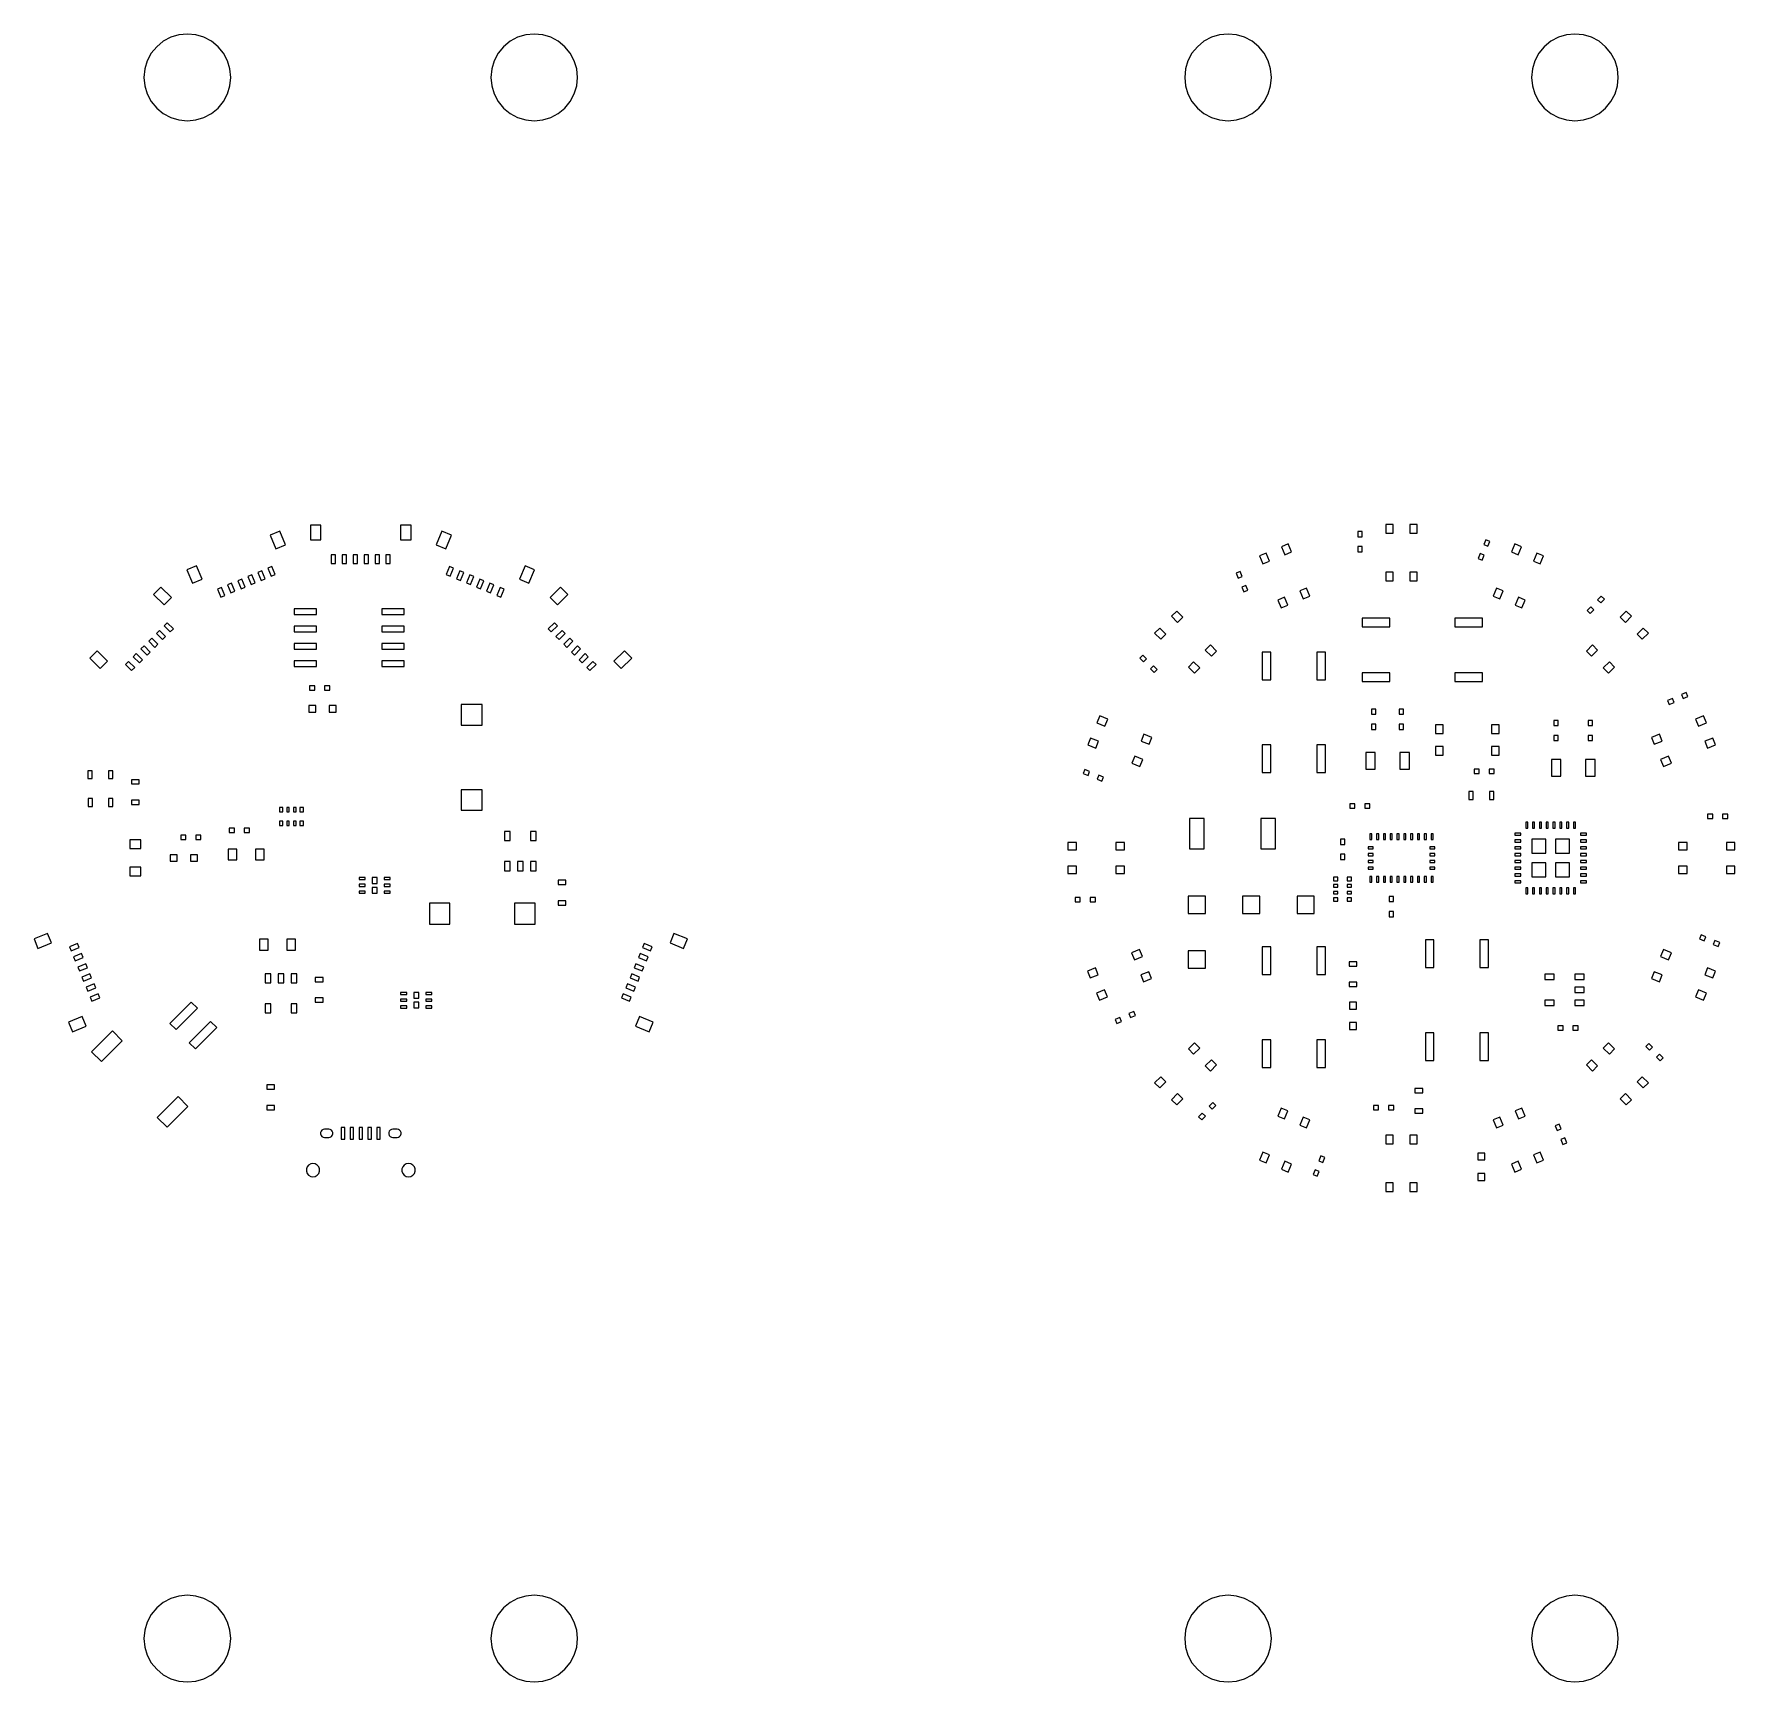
# Model space of a CAD drawing. Header units: metres. Extents: x -62 to 63, y -60 to 60.
import ezdxf

# ---------------------------------------------------------------- set-up
doc = ezdxf.new("R2010")
doc.units = ezdxf.units.M

msp = doc.modelspace()

# ---------------------------------------------------------------- linework, layer by layer
for p, q in [((-52.5639, 59.7899), (-53.0451, 59.3951)), ((-52.015, 60.0833), (-52.5639, 59.7899)), ((-51.4194, 60.264), (-52.015, 60.0833)), ((-50.8, 60.325), (-51.4194, 60.264)), ((-50.1806, 60.264), (-50.8, 60.325)), ((-49.585, 60.0833), (-50.1806, 60.264)), ((-49.0361, 59.7899), (-49.585, 60.0833)), ((-48.5549, 59.3951), (-49.0361, 59.7899)), ((-27.1639, 59.7899), (-27.6451, 59.3951)), ((-26.615, 60.0833), (-27.1639, 59.7899)), ((-26.0194, 60.264), (-26.615, 60.0833)), ((-25.4, 60.325), (-26.0194, 60.264)), ((-24.7806, 60.264), (-25.4, 60.325)), ((-24.185, 60.0833), (-24.7806, 60.264)), ((-23.6361, 59.7899), (-24.185, 60.0833)), ((-23.1549, 59.3951), (-23.6361, 59.7899)), ((23.6361, 59.7899), (23.1549, 59.3951)), ((24.185, 60.0833), (23.6361, 59.7899)), ((24.7806, 60.264), (24.185, 60.0833)), ((25.4, 60.325), (24.7806, 60.264)), ((26.0194, 60.264), (25.4, 60.325)), ((26.615, 60.0833), (26.0194, 60.264)), ((27.1639, 59.7899), (26.615, 60.0833)), ((27.6451, 59.3951), (27.1639, 59.7899)), ((49.0361, 59.7899), (48.5549, 59.3951)), ((49.585, 60.0833), (49.0361, 59.7899)), ((50.1806, 60.264), (49.585, 60.0833)), ((50.8, 60.325), (50.1806, 60.264)), ((51.4194, 60.264), (50.8, 60.325)), ((52.015, 60.0833), (51.4194, 60.264)), ((52.5639, 59.7899), (52.015, 60.0833)), ((53.0451, 59.3951), (52.5639, 59.7899)), ((-53.4399, 58.9139), (-53.7333, 58.365)), ((-53.0451, 59.3951), (-53.4399, 58.9139)), ((-48.1601, 58.9139), (-48.5549, 59.3951)), ((-47.8667, 58.365), (-48.1601, 58.9139)), ((-28.0399, 58.9139), (-28.3333, 58.365)), ((-27.6451, 59.3951), (-28.0399, 58.9139)), ((-22.7601, 58.9139), (-23.1549, 59.3951)), ((-22.4667, 58.365), (-22.7601, 58.9139)), ((22.7601, 58.9139), (22.4667, 58.365)), ((23.1549, 59.3951), (22.7601, 58.9139)), ((28.0399, 58.9139), (27.6451, 59.3951)), ((28.3333, 58.365), (28.0399, 58.9139)), ((48.1601, 58.9139), (47.8667, 58.365)), ((48.5549, 59.3951), (48.1601, 58.9139)), ((53.4399, 58.9139), (53.0451, 59.3951)), ((53.7333, 58.365), (53.4399, 58.9139)), ((-53.914, 57.7694), (-53.975, 57.15)), ((-53.7333, 58.365), (-53.914, 57.7694)), ((-47.686, 57.7694), (-47.8667, 58.365)), ((-47.625, 57.15), (-47.686, 57.7694)), ((-28.514, 57.7694), (-28.575, 57.15)), ((-28.3333, 58.365), (-28.514, 57.7694)), ((-22.286, 57.7694), (-22.4667, 58.365)), ((-22.225, 57.15), (-22.286, 57.7694)), ((22.286, 57.7694), (22.225, 57.15)), ((22.4667, 58.365), (22.286, 57.7694)), ((28.514, 57.7694), (28.3333, 58.365)), ((28.575, 57.15), (28.514, 57.7694)), ((47.686, 57.7694), (47.625, 57.15)), ((47.8667, 58.365), (47.686, 57.7694)), ((53.914, 57.7694), (53.7333, 58.365)), ((53.975, 57.15), (53.914, 57.7694)), ((-53.975, 57.15), (-53.914, 56.5306)), ((-53.914, 56.5306), (-53.7333, 55.935)), ((-47.8667, 55.935), (-47.686, 56.5306)), ((-47.686, 56.5306), (-47.625, 57.15)), ((-28.575, 57.15), (-28.514, 56.5306)), ((-28.514, 56.5306), (-28.3333, 55.935)), ((-22.4667, 55.935), (-22.286, 56.5306)), ((-22.286, 56.5306), (-22.225, 57.15)), ((22.225, 57.15), (22.286, 56.5306)), ((22.286, 56.5306), (22.4667, 55.935)), ((28.3333, 55.935), (28.514, 56.5306)), ((28.514, 56.5306), (28.575, 57.15)), ((47.625, 57.15), (47.686, 56.5306)), ((47.686, 56.5306), (47.8667, 55.935)), ((53.7333, 55.935), (53.914, 56.5306)), ((53.914, 56.5306), (53.975, 57.15)), ((-53.7333, 55.935), (-53.4399, 55.3861)), ((-53.4399, 55.3861), (-53.0451, 54.9049)), ((-53.0451, 54.9049), (-52.5639, 54.5101)), ((-49.0361, 54.5101), (-48.5549, 54.9049)), ((-48.5549, 54.9049), (-48.1601, 55.3861)), ((-48.1601, 55.3861), (-47.8667, 55.935)), ((-28.3333, 55.935), (-28.0399, 55.3861)), ((-28.0399, 55.3861), (-27.6451, 54.9049)), ((-27.6451, 54.9049), (-27.1639, 54.5101)), ((-23.6361, 54.5101), (-23.1549, 54.9049)), ((-23.1549, 54.9049), (-22.7601, 55.3861)), ((-22.7601, 55.3861), (-22.4667, 55.935)), ((22.4667, 55.935), (22.7601, 55.3861)), ((22.7601, 55.3861), (23.1549, 54.9049)), ((23.1549, 54.9049), (23.6361, 54.5101)), ((27.1639, 54.5101), (27.6451, 54.9049)), ((27.6451, 54.9049), (28.0399, 55.3861)), ((28.0399, 55.3861), (28.3333, 55.935)), ((47.8667, 55.935), (48.1601, 55.3861)), ((48.1601, 55.3861), (48.5549, 54.9049)), ((48.5549, 54.9049), (49.0361, 54.5101)), ((52.5639, 54.5101), (53.0451, 54.9049)), ((53.0451, 54.9049), (53.4399, 55.3861)), ((53.4399, 55.3861), (53.7333, 55.935)), ((-52.5639, 54.5101), (-52.015, 54.2167)), ((-52.015, 54.2167), (-51.4194, 54.036)), ((-51.4194, 54.036), (-50.8, 53.975)), ((-50.8, 53.975), (-50.1806, 54.036)), ((-50.1806, 54.036), (-49.585, 54.2167)), ((-49.585, 54.2167), (-49.0361, 54.5101)), ((-27.1639, 54.5101), (-26.615, 54.2167)), ((-26.615, 54.2167), (-26.0194, 54.036)), ((-26.0194, 54.036), (-25.4, 53.975)), ((-25.4, 53.975), (-24.7806, 54.036)), ((-24.7806, 54.036), (-24.185, 54.2167)), ((-24.185, 54.2167), (-23.6361, 54.5101)), ((23.6361, 54.5101), (24.185, 54.2167)), ((24.185, 54.2167), (24.7806, 54.036)), ((24.7806, 54.036), (25.4, 53.975)), ((25.4, 53.975), (26.0194, 54.036)), ((26.0194, 54.036), (26.615, 54.2167)), ((26.615, 54.2167), (27.1639, 54.5101)), ((49.0361, 54.5101), (49.585, 54.2167)), ((49.585, 54.2167), (50.1806, 54.036)), ((50.1806, 54.036), (50.8, 53.975)), ((50.8, 53.975), (51.4194, 54.036)), ((51.4194, 54.036), (52.015, 54.2167)), ((52.015, 54.2167), (52.5639, 54.5101)), ((-44.0279, 23.9256), (-44.7291, 23.6355)), ((-43.6158, 22.9314), (-44.0279, 23.9256)), ((-41.0201, 24.3728), (-41.7799, 24.3728)), ((-41.7799, 24.3728), (-41.7799, 23.2967)), ((-41.0201, 23.2967), (-41.0201, 24.3728)), ((-34.4205, 24.3728), (-35.1803, 24.3728)), ((-35.1803, 24.3728), (-35.1803, 23.2967)), ((-34.4205, 23.2967), (-34.4205, 24.3728)), ((-32.1725, 23.9256), (-32.5846, 22.9314)), ((-31.4703, 23.6355), (-32.1725, 23.9256)), ((35.2105, 23.8963), (34.8941, 23.8963)), ((34.8941, 23.8963), (34.8941, 23.5164)), ((35.2105, 23.5164), (35.2105, 23.8963)), ((37.4937, 24.4187), (36.9557, 24.4187)), ((36.9557, 24.4187), (36.9557, 23.7859)), ((36.9557, 23.7859), (37.4937, 23.7859)), ((37.4937, 23.7859), (37.4937, 24.4187)), ((39.2437, 24.4187), (38.7057, 24.4187)), ((38.7057, 24.4187), (38.7057, 23.7859)), ((38.7057, 23.7859), (39.2437, 23.7859)), ((39.2437, 23.7859), (39.2437, 24.4187)), ((-44.7291, 23.6355), (-44.317, 22.6414)), ((-44.317, 22.6414), (-43.6158, 22.9314)), ((-41.7799, 23.2967), (-41.0201, 23.2967)), ((-35.1803, 23.2967), (-34.4205, 23.2967)), ((-32.5846, 22.9314), (-31.8824, 22.6414)), ((-31.8824, 22.6414), (-31.4703, 23.6355)), ((29.8121, 22.9978), (29.315, 22.7918)), ((29.315, 22.7918), (29.5572, 22.2068)), ((30.0543, 22.4129), (29.8121, 22.9978)), ((34.8941, 23.5164), (35.2105, 23.5164)), ((35.2105, 22.7957), (34.8941, 22.7957)), ((34.8941, 22.7957), (34.8941, 22.4158)), ((35.2105, 22.4158), (35.2105, 22.7957)), ((44.2828, 23.3035), (44.1373, 22.9529)), ((44.1373, 22.9529), (44.4293, 22.8318)), ((44.5748, 23.1824), (44.2828, 23.3035)), ((44.4293, 22.8318), (44.5748, 23.1824)), ((46.3873, 22.9978), (46.1451, 22.4129)), ((46.8844, 22.7918), (46.3873, 22.9978)), ((46.6422, 22.2068), (46.8844, 22.7918)), ((-50.1256, 21.4002), (-50.8267, 21.1092)), ((-49.7135, 20.4061), (-50.1256, 21.4002)), ((-44.6021, 21.3377), (-44.8941, 21.2166)), ((-44.8941, 21.2166), (-44.6519, 20.6316)), ((-44.3599, 20.7527), (-44.6021, 21.3377)), ((-39.942, 22.202), (-40.2584, 22.202)), ((-40.2584, 22.202), (-40.2584, 21.5682)), ((-40.2584, 21.5682), (-39.942, 21.5682)), ((-39.942, 21.5682), (-39.942, 22.202)), ((-39.1422, 22.202), (-39.4586, 22.202)), ((-39.4586, 22.202), (-39.4586, 21.5682)), ((-39.4586, 21.5682), (-39.1422, 21.5682)), ((-39.1422, 21.5682), (-39.1422, 22.202)), ((-38.3414, 22.202), (-38.6578, 22.202)), ((-38.6578, 22.202), (-38.6578, 21.5682)), ((-38.6578, 21.5682), (-38.3414, 21.5682)), ((-38.3414, 21.5682), (-38.3414, 22.202)), ((-37.5416, 22.202), (-37.858, 22.202)), ((-37.858, 22.202), (-37.858, 21.5682)), ((-37.858, 21.5682), (-37.5416, 21.5682)), ((-37.5416, 21.5682), (-37.5416, 22.202)), ((-36.7418, 22.202), (-37.0582, 22.202)), ((-37.0582, 22.202), (-37.0582, 21.5682)), ((-37.0582, 21.5682), (-36.7418, 21.5682)), ((-36.7418, 21.5682), (-36.7418, 22.202)), ((-35.942, 22.202), (-36.2584, 22.202)), ((-36.2584, 22.202), (-36.2584, 21.5682)), ((-36.2584, 21.5682), (-35.942, 21.5682)), ((-35.942, 21.5682), (-35.942, 22.202)), ((-31.5982, 21.3377), (-31.8404, 20.7527)), ((-31.3053, 21.2166), (-31.5982, 21.3377)), ((-31.5475, 20.6316), (-31.3053, 21.2166)), ((-26.0748, 21.4002), (-26.4869, 20.4061)), ((-25.3727, 21.1092), (-26.0748, 21.4002)), ((28.1959, 22.3279), (27.6988, 22.1219)), ((27.6988, 22.1219), (27.941, 21.5369)), ((27.941, 21.5369), (28.4381, 21.743)), ((28.4381, 21.743), (28.1959, 22.3279)), ((29.5572, 22.2068), (30.0543, 22.4129)), ((34.8941, 22.4158), (35.2105, 22.4158)), ((43.8609, 22.2879), (43.7164, 21.9363)), ((43.7164, 21.9363), (44.0084, 21.8152)), ((44.1539, 22.1668), (43.8609, 22.2879)), ((44.0084, 21.8152), (44.1539, 22.1668)), ((46.1451, 22.4129), (46.6422, 22.2068)), ((48.0045, 22.3279), (47.7623, 21.743)), ((47.7623, 21.743), (48.2594, 21.5369)), ((48.5016, 22.1219), (48.0045, 22.3279)), ((48.2594, 21.5369), (48.5016, 22.1219)), ((-50.8267, 21.1092), (-50.4146, 20.115)), ((-50.4146, 20.115), (-49.7135, 20.4061)), ((-47.5582, 20.1131), (-47.8512, 19.992)), ((-47.8512, 19.992), (-47.609, 19.407)), ((-47.316, 19.5281), (-47.5582, 20.1131)), ((-46.8199, 20.4187), (-47.1119, 20.2977)), ((-47.1119, 20.2977), (-46.8697, 19.7127)), ((-46.5777, 19.8338), (-46.8199, 20.4187)), ((-46.0806, 20.7254), (-46.3726, 20.6043)), ((-46.3726, 20.6043), (-46.1304, 20.0193)), ((-46.1304, 20.0193), (-45.8385, 20.1404)), ((-45.8385, 20.1404), (-46.0806, 20.7254)), ((-45.3414, 21.0311), (-45.6334, 20.91)), ((-45.6334, 20.91), (-45.3912, 20.325)), ((-45.3912, 20.325), (-45.0992, 20.4461)), ((-45.0992, 20.4461), (-45.3414, 21.0311)), ((-44.6519, 20.6316), (-44.3599, 20.7527)), ((-31.8404, 20.7527), (-31.5475, 20.6316)), ((-30.859, 21.0311), (-31.1012, 20.4461)), ((-31.1012, 20.4461), (-30.8082, 20.325)), ((-30.566, 20.91), (-30.859, 21.0311)), ((-30.8082, 20.325), (-30.566, 20.91)), ((-30.1197, 20.7254), (-30.3619, 20.1404)), ((-30.3619, 20.1404), (-30.0689, 20.0193)), ((-29.8268, 20.6043), (-30.1197, 20.7254)), ((-30.0689, 20.0193), (-29.8268, 20.6043)), ((-29.3805, 20.4187), (-29.6227, 19.8338)), ((-29.0885, 20.2977), (-29.3805, 20.4187)), ((-29.3307, 19.7127), (-29.0885, 20.2977)), ((-28.6412, 20.1131), (-28.8834, 19.5281)), ((-28.3492, 19.992), (-28.6412, 20.1131)), ((-28.5914, 19.407), (-28.3492, 19.992)), ((-26.4869, 20.4061), (-25.7848, 20.115)), ((-25.7848, 20.115), (-25.3727, 21.1092)), ((26.2857, 20.9715), (25.9928, 20.8504)), ((25.9928, 20.8504), (26.1383, 20.4988)), ((26.1383, 20.4988), (26.4312, 20.6199)), ((26.4312, 20.6199), (26.2857, 20.9715)), ((26.7066, 19.9549), (26.4146, 19.8338)), ((26.8521, 19.6043), (26.7066, 19.9549)), ((37.4937, 20.9187), (36.9557, 20.9187)), ((36.9557, 20.9187), (36.9557, 20.2859)), ((36.9557, 20.2859), (37.4937, 20.2859)), ((37.4937, 20.2859), (37.4937, 20.9187)), ((39.2437, 20.9187), (38.7057, 20.9187)), ((38.7057, 20.9187), (38.7057, 20.2859)), ((38.7057, 20.2859), (39.2437, 20.2859)), ((39.2437, 20.2859), (39.2437, 20.9187)), ((-52.732, 19.8367), (-53.2691, 19.2996)), ((-53.2691, 19.2996), (-52.5084, 18.5379)), ((-51.9713, 19.075), (-52.732, 19.8367)), ((-52.5084, 18.5379), (-51.9713, 19.075)), ((-48.2974, 19.8064), (-48.5904, 19.6853)), ((-48.5904, 19.6853), (-48.3482, 19.1004)), ((-48.3482, 19.1004), (-48.0553, 19.2215)), ((-48.0553, 19.2215), (-48.2974, 19.8064)), ((-47.609, 19.407), (-47.316, 19.5281)), ((-46.8697, 19.7127), (-46.5777, 19.8338)), ((-29.6227, 19.8338), (-29.3307, 19.7127)), ((-28.8834, 19.5281), (-28.5914, 19.407)), ((-27.9019, 19.8064), (-28.1441, 19.2215)), ((-28.1441, 19.2215), (-27.8521, 19.1004)), ((-27.61, 19.6853), (-27.9019, 19.8064)), ((-27.8521, 19.1004), (-27.61, 19.6853)), ((-23.4674, 19.8367), (-24.2281, 19.075)), ((-24.2281, 19.075), (-23.691, 18.5379)), ((-23.691, 18.5379), (-22.9303, 19.2996)), ((-22.9303, 19.2996), (-23.4674, 19.8367)), ((26.4146, 19.8338), (26.5592, 19.4832)), ((26.5592, 19.4832), (26.8521, 19.6043)), ((29.5348, 19.0945), (29.0377, 18.8885)), ((29.0377, 18.8885), (29.2799, 18.3035)), ((29.7769, 18.5096), (29.5348, 19.0945)), ((31.1519, 19.7645), (30.6549, 19.5584)), ((30.6549, 19.5584), (30.8971, 18.9734)), ((30.8971, 18.9734), (31.3941, 19.1795)), ((31.3941, 19.1795), (31.1519, 19.7645)), ((45.0484, 19.7645), (44.8062, 19.1795)), ((44.8062, 19.1795), (45.3033, 18.9734)), ((45.5455, 19.5584), (45.0484, 19.7645)), ((45.3033, 18.9734), (45.5455, 19.5584)), ((46.6646, 19.0945), (46.4225, 18.5096)), ((47.1617, 18.8885), (46.6646, 19.0945)), ((46.9195, 18.3035), (47.1617, 18.8885)), ((52.7301, 19.1639), (52.4615, 18.8953)), ((52.4615, 18.8953), (52.6852, 18.6717)), ((52.6852, 18.6717), (52.9537, 18.9402)), ((52.9537, 18.9402), (52.7301, 19.1639)), ((-41.3531, 18.24), (-42.984, 18.24)), ((-42.984, 18.24), (-42.984, 17.8279)), ((-42.984, 17.8279), (-41.3531, 17.8279)), ((-41.3531, 17.8279), (-41.3531, 18.24)), ((-34.9283, 18.24), (-36.5582, 18.24)), ((-36.5582, 18.24), (-36.5582, 17.8279)), ((-36.5582, 17.8279), (-34.9283, 17.8279)), ((-34.9283, 17.8279), (-34.9283, 18.24)), ((21.6422, 18.075), (21.2623, 17.6951)), ((21.2623, 17.6951), (21.7096, 17.2478)), ((22.0904, 17.6277), (21.6422, 18.075)), ((21.7096, 17.2478), (22.0904, 17.6277)), ((29.2799, 18.3035), (29.7769, 18.5096)), ((37.2369, 17.5564), (35.2115, 17.5564)), ((35.2115, 17.5564), (35.2115, 16.9236)), ((37.2369, 16.9236), (37.2369, 17.5564)), ((44.0367, 17.5564), (42.0113, 17.5564)), ((42.0113, 17.5564), (42.0113, 16.9236)), ((44.0367, 16.9236), (44.0367, 17.5564)), ((46.4225, 18.5096), (46.9195, 18.3035)), ((51.9518, 18.3865), (51.6832, 18.118)), ((51.6832, 18.118), (51.9068, 17.8943)), ((51.9068, 17.8943), (52.1754, 18.1629)), ((52.1754, 18.1629), (51.9518, 18.3865)), ((54.5572, 18.075), (54.11, 17.6277)), ((54.11, 17.6277), (54.4908, 17.2478)), ((54.4908, 17.2478), (54.9381, 17.6951)), ((54.9381, 17.6951), (54.5572, 18.075)), ((-52.8385, 16.659), (-53.0621, 16.4353)), ((-53.0621, 16.4353), (-52.6148, 15.9881)), ((-52.3912, 16.2117), (-52.8385, 16.659)), ((-52.6148, 15.9881), (-52.3912, 16.2117)), ((-52.273, 17.2244), (-52.4967, 17.0008)), ((-52.4967, 17.0008), (-52.0484, 16.5535)), ((-51.8248, 16.7771), (-52.273, 17.2244)), ((-52.0484, 16.5535), (-51.8248, 16.7771)), ((-41.3531, 16.9695), (-42.984, 16.9695)), ((-42.984, 16.9695), (-42.984, 16.5584)), ((-42.984, 16.5584), (-41.3531, 16.5584)), ((-41.3531, 16.5584), (-41.3531, 16.9695)), ((-34.9283, 16.9695), (-36.5582, 16.9695)), ((-36.5582, 16.9695), (-36.5582, 16.5584)), ((-36.5582, 16.5584), (-34.9283, 16.5584)), ((-34.9283, 16.5584), (-34.9283, 16.9695)), ((-23.9273, 17.2244), (-24.3746, 16.7771)), ((-24.3746, 16.7771), (-24.151, 16.5535)), ((-24.151, 16.5535), (-23.7037, 17.0008)), ((-23.7037, 17.0008), (-23.9273, 17.2244)), ((-23.3619, 16.659), (-23.8092, 16.2117)), ((-23.8092, 16.2117), (-23.5855, 15.9881)), ((-23.5855, 15.9881), (-23.1383, 16.4353)), ((-23.1383, 16.4353), (-23.3619, 16.659)), ((20.4049, 16.8377), (20.025, 16.4578)), ((20.025, 16.4578), (20.4723, 16.0096)), ((20.8521, 16.3904), (20.4049, 16.8377)), ((20.4723, 16.0096), (20.8521, 16.3904)), ((35.2115, 16.9236), (37.2369, 16.9236)), ((42.0113, 16.9236), (44.0367, 16.9236)), ((55.7945, 16.8377), (55.3473, 16.3904)), ((55.3473, 16.3904), (55.7281, 16.0096)), ((55.7281, 16.0096), (56.1754, 16.4578)), ((56.1754, 16.4578), (55.7945, 16.8377)), ((-57.399, 15.1697), (-57.9361, 14.6326)), ((-56.6383, 14.409), (-57.399, 15.1697)), ((-54.5357, 14.9617), (-54.7594, 14.7381)), ((-54.0875, 14.5145), (-54.5357, 14.9617)), ((-53.9693, 15.5281), (-54.1939, 15.3045)), ((-54.1939, 15.3045), (-53.7457, 14.8562)), ((-53.522, 15.0799), (-53.9693, 15.5281)), ((-53.7457, 14.8562), (-53.522, 15.0799)), ((-53.4039, 16.0936), (-53.6275, 15.8699)), ((-53.6275, 15.8699), (-53.1803, 15.4227)), ((-52.9566, 15.6463), (-53.4039, 16.0936)), ((-53.1803, 15.4227), (-52.9566, 15.6463)), ((-41.3531, 15.7), (-42.984, 15.7)), ((-42.984, 15.7), (-42.984, 15.2879)), ((-42.984, 15.2879), (-41.3531, 15.2879)), ((-41.3531, 15.2879), (-41.3531, 15.7)), ((-34.9283, 15.7), (-36.5582, 15.7)), ((-36.5582, 15.7), (-36.5582, 15.2879)), ((-36.5582, 15.2879), (-34.9283, 15.2879)), ((-34.9283, 15.2879), (-34.9283, 15.7)), ((-22.7955, 16.0936), (-23.2437, 15.6463)), ((-23.2437, 15.6463), (-23.0201, 15.4227)), ((-23.0201, 15.4227), (-22.5719, 15.8699)), ((-22.5719, 15.8699), (-22.7955, 16.0936)), ((-22.2301, 15.5281), (-22.6773, 15.0799)), ((-22.6773, 15.0799), (-22.4537, 14.8562)), ((-22.4537, 14.8562), (-22.0064, 15.3045)), ((-22.0064, 15.3045), (-22.2301, 15.5281)), ((-21.6646, 14.9617), (-22.1119, 14.5145)), ((-21.441, 14.7381), (-21.6646, 14.9617)), ((-18.8004, 15.1697), (-19.5621, 14.409)), ((-18.2633, 14.6326), (-18.8004, 15.1697)), ((24.1178, 15.6004), (23.7369, 15.2205)), ((23.7369, 15.2205), (24.1842, 14.7723)), ((24.565, 15.1531), (24.1178, 15.6004)), ((24.1842, 14.7723), (24.565, 15.1531)), ((28.5426, 15.0809), (27.9098, 15.0809)), ((27.9098, 15.0809), (27.9098, 13.0555)), ((28.5426, 13.0555), (28.5426, 15.0809)), ((32.5426, 15.0809), (31.9098, 15.0809)), ((31.9098, 15.0809), (31.9098, 13.0555)), ((32.5426, 13.0555), (32.5426, 15.0809)), ((52.0826, 15.6004), (51.6353, 15.1531)), ((51.6353, 15.1531), (52.0152, 14.7723)), ((52.0152, 14.7723), (52.4635, 15.2205)), ((52.4635, 15.2205), (52.0826, 15.6004)), ((-57.9361, 14.6326), (-57.1754, 13.8719)), ((-57.1754, 13.8719), (-56.6383, 14.409)), ((-55.1012, 14.3963), (-55.3248, 14.1727)), ((-55.3248, 14.1727), (-54.8775, 13.7254)), ((-54.6539, 13.949), (-55.1012, 14.3963)), ((-54.8775, 13.7254), (-54.6539, 13.949)), ((-54.7594, 14.7381), (-54.3121, 14.2908)), ((-54.3121, 14.2908), (-54.0875, 14.5145)), ((-41.3531, 14.4295), (-42.984, 14.4295)), ((-42.984, 14.4295), (-42.984, 14.0184)), ((-42.984, 14.0184), (-41.3531, 14.0184)), ((-41.3531, 14.0184), (-41.3531, 14.4295)), ((-34.9283, 14.4295), (-36.5582, 14.4295)), ((-36.5582, 14.4295), (-36.5582, 14.0184)), ((-36.5582, 14.0184), (-34.9283, 14.0184)), ((-34.9283, 14.0184), (-34.9283, 14.4295)), ((-22.1119, 14.5145), (-21.8883, 14.2908)), ((-21.8883, 14.2908), (-21.441, 14.7381)), ((-21.0992, 14.3963), (-21.5465, 13.949)), ((-21.5465, 13.949), (-21.3228, 13.7254)), ((-21.3228, 13.7254), (-20.8756, 14.1727)), ((-20.8756, 14.1727), (-21.0992, 14.3963)), ((-19.5621, 14.409), (-19.025, 13.8719)), ((-19.025, 13.8719), (-18.2633, 14.6326)), ((19.1598, 14.8533), (18.9361, 14.6297)), ((18.9361, 14.6297), (19.2047, 14.3611)), ((19.4283, 14.5848), (19.1598, 14.8533)), ((19.2047, 14.3611), (19.4283, 14.5848)), ((19.9371, 14.076), (19.7135, 13.8523)), ((19.7135, 13.8523), (19.982, 13.5838)), ((20.2057, 13.8074), (19.9371, 14.076)), ((19.982, 13.5838), (20.2057, 13.8074)), ((22.8795, 14.3631), (22.4996, 13.9822)), ((22.4996, 13.9822), (22.9469, 13.535)), ((23.3277, 13.9158), (22.8795, 14.3631)), ((22.9469, 13.535), (23.3277, 13.9158)), ((53.3199, 14.3631), (52.8727, 13.9158)), ((52.8727, 13.9158), (53.2525, 13.535)), ((53.2525, 13.535), (53.7008, 13.9822)), ((53.7008, 13.9822), (53.3199, 14.3631)), ((-41.4664, 12.6043), (-41.8463, 12.6043)), ((-41.8463, 12.6043), (-41.8463, 12.2879)), ((-41.4664, 12.2879), (-41.4664, 12.6043)), ((-40.3658, 12.6043), (-40.7457, 12.6043)), ((-40.7457, 12.6043), (-40.7457, 12.2879)), ((-40.3658, 12.2879), (-40.3658, 12.6043)), ((27.9098, 13.0555), (28.5426, 13.0555)), ((31.9098, 13.0555), (32.5426, 13.0555)), ((37.2369, 13.5564), (35.2115, 13.5564)), ((35.2115, 13.5564), (35.2115, 12.9236)), ((35.2115, 12.9236), (37.2369, 12.9236)), ((37.2369, 12.9236), (37.2369, 13.5564)), ((44.0367, 13.5564), (42.0113, 13.5564)), ((42.0113, 13.5564), (42.0113, 12.9236)), ((42.0113, 12.9236), (44.0367, 12.9236)), ((44.0367, 12.9236), (44.0367, 13.5564)), ((-41.8463, 12.2879), (-41.4664, 12.2879)), ((-40.7457, 12.2879), (-40.3658, 12.2879)), ((-29.2027, 11.2361), (-30.7408, 11.2361)), ((-30.7408, 11.2361), (-30.7408, 9.73613)), ((-29.2027, 9.73613), (-29.2027, 11.2361)), ((57.9342, 11.6853), (57.5826, 11.5408)), ((57.5826, 11.5408), (57.7037, 11.2478)), ((57.7037, 11.2478), (58.0553, 11.3934)), ((58.0553, 11.3934), (57.9342, 11.6853)), ((58.9498, 12.1072), (58.5992, 11.9617)), ((58.5992, 11.9617), (58.7203, 11.6687)), ((58.7203, 11.6687), (59.0709, 11.8143)), ((59.0709, 11.8143), (58.9498, 12.1072)), ((-41.4029, 11.159), (-41.9088, 11.159)), ((-41.9088, 11.159), (-41.9088, 10.6844)), ((-41.9088, 10.6844), (-41.4029, 10.6844)), ((-41.4029, 10.6844), (-41.4029, 11.159)), ((-39.9029, 11.159), (-40.4088, 11.159)), ((-40.4088, 11.159), (-40.4088, 10.6844)), ((-40.4088, 10.6844), (-39.9029, 10.6844)), ((-39.9029, 10.6844), (-39.9029, 11.159)), ((16.0084, 10.4012), (15.8023, 9.9041)), ((16.5924, 10.159), (16.0084, 10.4012)), ((16.3873, 9.66191), (16.5924, 10.159)), ((36.2262, 10.9002), (35.9098, 10.9002)), ((35.9098, 10.9002), (35.9098, 10.5203)), ((35.9098, 10.5203), (36.2262, 10.5203)), ((36.2262, 10.5203), (36.2262, 10.9002)), ((38.2584, 10.9002), (37.942, 10.9002)), ((37.942, 10.9002), (37.942, 10.5203)), ((37.942, 10.5203), (38.2584, 10.5203)), ((38.2584, 10.5203), (38.2584, 10.9002)), ((49.5816, 10.073), (49.2652, 10.073)), ((49.2652, 10.073), (49.2652, 9.69316)), ((49.5816, 9.69316), (49.5816, 10.073)), ((52.0816, 10.073), (51.7652, 10.073)), ((51.7652, 10.073), (51.7652, 9.69316)), ((52.0816, 9.69316), (52.0816, 10.073)), ((60.2223, 10.4012), (59.6373, 10.159)), ((59.6373, 10.159), (59.8434, 9.66191)), ((60.4283, 9.9041), (60.2223, 10.4012)), ((-30.7408, 9.73613), (-29.2027, 9.73613)), ((15.3385, 8.78496), (15.1324, 8.28789)), ((15.9234, 8.54277), (15.3385, 8.78496)), ((15.8023, 9.9041), (16.3873, 9.66191)), ((19.2418, 9.0623), (19.0357, 8.56523)), ((19.8268, 8.82011), (19.2418, 9.0623)), ((19.6207, 8.32304), (19.8268, 8.82011)), ((36.2262, 9.79961), (35.9098, 9.79961)), ((35.9098, 9.79961), (35.9098, 9.41972)), ((35.9098, 9.41972), (36.2262, 9.41972)), ((36.2262, 9.41972), (36.2262, 9.79961)), ((38.2584, 9.79961), (37.942, 9.79961)), ((37.942, 9.79961), (37.942, 9.41972)), ((37.942, 9.41972), (38.2584, 9.41972)), ((38.2584, 9.41972), (38.2584, 9.79961)), ((41.1607, 9.75273), (40.5914, 9.75273)), ((40.5914, 9.75273), (40.5914, 9.11992)), ((40.5914, 9.11992), (41.1607, 9.11992)), ((41.1607, 9.11992), (41.1607, 9.75273)), ((45.2603, 9.75273), (44.691, 9.75273)), ((44.691, 9.75273), (44.691, 9.11992)), ((44.691, 9.11992), (45.2603, 9.11992)), ((45.2603, 9.11992), (45.2603, 9.75273)), ((49.2652, 9.69316), (49.5816, 9.69316)), ((49.5816, 8.97246), (49.2652, 8.97246)), ((49.2652, 8.97246), (49.2652, 8.59355)), ((49.5816, 8.59355), (49.5816, 8.97246)), ((51.7652, 9.69316), (52.0816, 9.69316)), ((52.0816, 8.97246), (51.7652, 8.97246)), ((51.7652, 8.97246), (51.7652, 8.59355)), ((52.0816, 8.59355), (52.0816, 8.97246)), ((56.9889, 9.0623), (56.4039, 8.82011)), ((56.4039, 8.82011), (56.61, 8.32304)), ((57.1939, 8.56523), (56.9889, 9.0623)), ((59.8434, 9.66191), (60.4283, 9.9041)), ((60.8912, 8.78496), (60.3072, 8.54277)), ((61.0973, 8.28789), (60.8912, 8.78496)), ((15.1324, 8.28789), (15.7174, 8.0457)), ((15.7174, 8.0457), (15.9234, 8.54277)), ((19.0357, 8.56523), (19.6207, 8.32304)), ((28.5426, 8.28105), (27.9098, 8.28105)), ((27.9098, 8.28105), (27.9098, 6.25566)), ((28.5426, 6.25566), (28.5426, 8.28105)), ((32.5426, 8.28105), (31.9098, 8.28105)), ((31.9098, 8.28105), (31.9098, 6.25566)), ((32.5426, 6.25566), (32.5426, 8.28105)), ((36.1822, 7.71367), (35.4859, 7.71367)), ((35.4859, 7.71367), (35.4859, 6.51054)), ((36.1822, 6.51054), (36.1822, 7.71367)), ((38.6822, 7.71367), (37.9859, 7.71367)), ((37.9859, 7.71367), (37.9859, 6.51054)), ((38.6822, 6.51054), (38.6822, 7.71367)), ((41.1607, 8.15215), (40.5914, 8.15215)), ((40.5914, 8.15215), (40.5914, 7.51933)), ((40.5914, 7.51933), (41.1607, 7.51933)), ((41.1607, 7.51933), (41.1607, 8.15215)), ((45.2603, 8.15215), (44.691, 8.15215)), ((44.691, 8.15215), (44.691, 7.51933)), ((44.691, 7.51933), (45.2603, 7.51933)), ((45.2603, 7.51933), (45.2603, 8.15215)), ((49.2652, 8.59355), (49.5816, 8.59355)), ((51.7652, 8.59355), (52.0816, 8.59355)), ((56.61, 8.32304), (57.1939, 8.56523)), ((60.3072, 8.54277), (60.5123, 8.0457)), ((60.5123, 8.0457), (61.0973, 8.28789)), ((-57.7603, 6.38066), (-58.0767, 6.38066)), ((-58.0767, 6.38066), (-58.0767, 5.81133)), ((-57.7603, 5.81133), (-57.7603, 6.38066)), ((-56.2603, 6.38066), (-56.5767, 6.38066)), ((-56.5767, 6.38066), (-56.5767, 5.81133)), ((-56.2603, 5.81133), (-56.2603, 6.38066)), ((14.9176, 6.47441), (14.7965, 6.18242)), ((15.2682, 6.32988), (14.9176, 6.47441)), ((15.1471, 6.03691), (15.2682, 6.32988)), ((18.5719, 7.44511), (18.3658, 6.94804)), ((18.3658, 6.94804), (18.9508, 6.70586)), ((19.1568, 7.20293), (18.5719, 7.44511)), ((18.9508, 6.70586), (19.1568, 7.20293)), ((27.9098, 6.25566), (28.5426, 6.25566)), ((31.9098, 6.25566), (32.5426, 6.25566)), ((35.4859, 6.51054), (36.1822, 6.51054)), ((37.9859, 6.51054), (38.6822, 6.51054)), ((43.7935, 6.50859), (43.4137, 6.50859)), ((43.4137, 6.50859), (43.4137, 6.19218)), ((43.7935, 6.19218), (43.7935, 6.50859)), ((44.8941, 6.50859), (44.5143, 6.50859)), ((44.5143, 6.50859), (44.5143, 6.19218)), ((44.8941, 6.19218), (44.8941, 6.50859)), ((49.7711, 7.20488), (49.0748, 7.20488)), ((49.0748, 7.20488), (49.0748, 6.00273)), ((49.7711, 6.00273), (49.7711, 7.20488)), ((52.2711, 7.20488), (51.5748, 7.20488)), ((51.5748, 7.20488), (51.5748, 6.00273)), ((52.2711, 6.00273), (52.2711, 7.20488)), ((57.6578, 7.44511), (57.0728, 7.20293)), ((57.0728, 7.20293), (57.2789, 6.70586)), ((57.2789, 6.70586), (57.8639, 6.94804)), ((57.8639, 6.94804), (57.6578, 7.44511)), ((-58.0767, 5.81133), (-57.7603, 5.81133)), ((-56.5767, 5.81133), (-56.2603, 5.81133)), ((-54.3248, 5.73418), (-54.8951, 5.73418)), ((-54.8951, 5.73418), (-54.8951, 5.41777)), ((-54.8951, 5.41777), (-54.3248, 5.41777)), ((-54.3248, 5.41777), (-54.3248, 5.73418)), ((-29.2027, 4.9959), (-30.7408, 4.9959)), ((-30.7408, 4.9959), (-30.7408, 3.4959)), ((-29.2027, 3.4959), (-29.2027, 4.9959)), ((14.7965, 6.18242), (15.1471, 6.03691)), ((15.9332, 6.05351), (15.8121, 5.76152)), ((15.8121, 5.76152), (16.1637, 5.61601)), ((16.2848, 5.90898), (15.9332, 6.05351)), ((16.1637, 5.61601), (16.2848, 5.90898)), ((43.4137, 6.19218), (43.7935, 6.19218)), ((44.5143, 6.19218), (44.8941, 6.19218)), ((49.0748, 6.00273), (49.7711, 6.00273)), ((51.5748, 6.00273), (52.2711, 6.00273)), ((-57.7486, 4.34843), (-58.065, 4.34843)), ((-58.065, 4.34843), (-58.065, 3.7791)), ((-58.065, 3.7791), (-57.7486, 3.7791)), ((-57.7486, 3.7791), (-57.7486, 4.34843)), ((-56.2486, 4.34843), (-56.565, 4.34843)), ((-56.565, 4.34843), (-56.565, 3.7791)), ((-56.565, 3.7791), (-56.2486, 3.7791)), ((-56.2486, 3.7791), (-56.2486, 4.34843)), ((-54.3248, 4.23418), (-54.8951, 4.23418)), ((-54.8951, 4.23418), (-54.8951, 3.91777)), ((-54.8951, 3.91777), (-54.3248, 3.91777)), ((-54.3248, 3.91777), (-54.3248, 4.23418)), ((34.692, 3.96855), (34.3121, 3.96855)), ((34.3121, 3.96855), (34.3121, 3.65215)), ((34.692, 3.65215), (34.692, 3.96855)), ((35.7916, 3.96855), (35.4117, 3.96855)), ((35.4117, 3.96855), (35.4117, 3.65215)), ((35.7916, 3.65215), (35.7916, 3.96855)), ((43.3502, 4.85722), (43.0338, 4.85722)), ((43.0338, 4.85722), (43.0338, 4.28691)), ((43.0338, 4.28691), (43.3502, 4.28691)), ((43.3502, 4.28691), (43.3502, 4.85722)), ((44.8502, 4.85722), (44.5338, 4.85722)), ((44.5338, 4.85722), (44.5338, 4.28691)), ((44.5338, 4.28691), (44.8502, 4.28691)), ((44.8502, 4.28691), (44.8502, 4.85722)), ((-43.8033, 3.70586), (-44.0562, 3.70586)), ((-44.0562, 3.70586), (-44.0562, 3.38945)), ((-44.0562, 3.38945), (-43.8033, 3.38945)), ((-43.8033, 2.70586), (-44.0562, 2.70586)), ((-44.0562, 2.70586), (-44.0562, 2.38945)), ((-43.8033, 3.38945), (-43.8033, 3.70586)), ((-43.8033, 2.38945), (-43.8033, 2.70586)), ((-43.3345, 3.70586), (-43.525, 3.70586)), ((-43.525, 3.70586), (-43.525, 3.38945)), ((-43.525, 3.38945), (-43.3345, 3.38945)), ((-43.3345, 2.70586), (-43.525, 2.70586)), ((-43.525, 2.70586), (-43.525, 2.38945)), ((-43.3345, 3.38945), (-43.3345, 3.70586)), ((-43.3345, 2.38945), (-43.3345, 2.70586)), ((-42.8345, 3.70586), (-43.025, 3.70586)), ((-43.025, 3.70586), (-43.025, 3.38945)), ((-43.025, 3.38945), (-42.8345, 3.38945)), ((-42.8345, 2.70586), (-43.025, 2.70586)), ((-43.025, 2.70586), (-43.025, 2.38945)), ((-42.8345, 3.38945), (-42.8345, 3.70586)), ((-42.8345, 2.38945), (-42.8345, 2.70586)), ((-42.3033, 3.70586), (-42.5562, 3.70586)), ((-42.5562, 3.70586), (-42.5562, 3.38945)), ((-42.5562, 3.38945), (-42.3033, 3.38945)), ((-42.3033, 2.70586), (-42.5562, 2.70586)), ((-42.5562, 2.70586), (-42.5562, 2.38945)), ((-42.3033, 3.38945), (-42.3033, 3.70586)), ((-42.3033, 2.38945), (-42.3033, 2.70586)), ((-30.7408, 3.4959), (-29.2027, 3.4959)), ((23.6519, 2.88554), (22.5758, 2.88554)), ((22.5758, 2.88554), (22.5758, 0.6707)), ((23.6519, 0.6707), (23.6519, 2.88554)), ((28.8824, 2.88554), (27.8062, 2.88554)), ((27.8062, 2.88554), (27.8062, 0.6707)), ((28.8824, 0.6707), (28.8824, 2.88554)), ((34.3121, 3.65215), (34.692, 3.65215)), ((35.4117, 3.65215), (35.7916, 3.65215)), ((47.3512, 2.62187), (47.193, 2.62187)), ((47.193, 2.62187), (47.193, 2.17851)), ((47.3512, 2.17851), (47.3512, 2.62187)), ((47.8512, 2.62187), (47.693, 2.62187)), ((47.693, 2.62187), (47.693, 2.17851)), ((47.8512, 2.17851), (47.8512, 2.62187)), ((48.3512, 2.62187), (48.193, 2.62187)), ((48.193, 2.62187), (48.193, 2.17851)), ((48.3512, 2.17851), (48.3512, 2.62187)), ((48.8512, 2.62187), (48.693, 2.62187)), ((48.693, 2.62187), (48.693, 2.17851)), ((48.8512, 2.17851), (48.8512, 2.62187)), ((49.3512, 2.62187), (49.193, 2.62187)), ((49.193, 2.62187), (49.193, 2.17851)), ((49.3512, 2.17851), (49.3512, 2.62187)), ((49.8512, 2.62187), (49.693, 2.62187)), ((49.693, 2.62187), (49.693, 2.17851)), ((49.8512, 2.17851), (49.8512, 2.62187)), ((50.3512, 2.62187), (50.193, 2.62187)), ((50.193, 2.62187), (50.193, 2.17851)), ((50.3512, 2.17851), (50.3512, 2.62187)), ((50.8512, 2.62187), (50.693, 2.62187)), ((50.693, 2.62187), (50.693, 2.17851)), ((50.8512, 2.17851), (50.8512, 2.62187)), ((60.8961, 3.20586), (60.5162, 3.20586)), ((60.5162, 3.20586), (60.5162, 2.88945)), ((60.5162, 2.88945), (60.8961, 2.88945)), ((60.8961, 2.88945), (60.8961, 3.20586)), ((61.9957, 3.20586), (61.6158, 3.20586)), ((61.6158, 3.20586), (61.6158, 2.88945)), ((61.6158, 2.88945), (61.9957, 2.88945)), ((61.9957, 2.88945), (61.9957, 3.20586)), ((-54.2144, 1.33281), (-55.0054, 1.33281)), ((-55.0054, 1.33281), (-55.0054, 0.69902)), ((-54.2144, 0.69902), (-54.2144, 1.33281)), ((-50.9058, 1.68242), (-51.2857, 1.68242)), ((-51.2857, 1.68242), (-51.2857, 1.36601)), ((-51.2857, 1.36601), (-50.9058, 1.36601)), ((-50.9058, 1.36601), (-50.9058, 1.68242)), ((-49.8062, 1.68242), (-50.1861, 1.68242)), ((-50.1861, 1.68242), (-50.1861, 1.36601)), ((-50.1861, 1.36601), (-49.8062, 1.36601)), ((-49.8062, 1.36601), (-49.8062, 1.68242)), ((-47.3502, 2.19023), (-47.7301, 2.19023)), ((-47.7301, 2.19023), (-47.7301, 1.87383)), ((-47.7301, 1.87383), (-47.3502, 1.87383)), ((-47.3502, 1.87383), (-47.3502, 2.19023)), ((-46.2506, 2.19023), (-46.6295, 2.19023)), ((-46.6295, 2.19023), (-46.6295, 1.87383)), ((-46.6295, 1.87383), (-46.2506, 1.87383)), ((-46.2506, 1.87383), (-46.2506, 2.19023)), ((-44.0562, 2.38945), (-43.8033, 2.38945)), ((-43.525, 2.38945), (-43.3345, 2.38945)), ((-43.025, 2.38945), (-42.8345, 2.38945)), ((-42.5562, 2.38945), (-42.3033, 2.38945)), ((-27.1607, 1.94316), (-27.5719, 1.94316)), ((-27.5719, 1.94316), (-27.5719, 1.27226)), ((-27.5719, 1.27226), (-27.1607, 1.27226)), ((-27.1607, 1.27226), (-27.1607, 1.94316)), ((-25.2603, 1.94316), (-25.6715, 1.94316)), ((-25.6715, 1.94316), (-25.6715, 1.27226)), ((-25.6715, 1.27226), (-25.2603, 1.27226)), ((-25.2603, 1.27226), (-25.2603, 1.94316)), ((33.94, 1.3748), (33.6236, 1.3748)), ((33.6236, 1.3748), (33.6236, 0.994919)), ((33.94, 0.994919), (33.94, 1.3748)), ((35.9293, 1.77617), (35.7711, 1.77617)), ((35.7711, 1.77617), (35.7711, 1.34843)), ((35.7711, 1.34843), (35.9293, 1.34843)), ((35.9293, 1.34843), (35.9293, 1.77617)), ((36.4293, 1.77617), (36.2711, 1.77617)), ((36.2711, 1.77617), (36.2711, 1.34843)), ((36.2711, 1.34843), (36.4293, 1.34843)), ((36.4293, 1.34843), (36.4293, 1.77617)), ((36.9293, 1.77617), (36.7711, 1.77617)), ((36.7711, 1.77617), (36.7711, 1.34843)), ((36.7711, 1.34843), (36.9293, 1.34843)), ((36.9293, 1.34843), (36.9293, 1.77617)), ((37.4293, 1.77617), (37.2711, 1.77617)), ((37.2711, 1.77617), (37.2711, 1.34843)), ((37.2711, 1.34843), (37.4293, 1.34843)), ((37.4293, 1.34843), (37.4293, 1.77617)), ((37.9293, 1.77617), (37.7711, 1.77617)), ((37.7711, 1.77617), (37.7711, 1.34843)), ((37.7711, 1.34843), (37.9293, 1.34843)), ((37.9293, 1.34843), (37.9293, 1.77617)), ((38.4293, 1.77617), (38.2711, 1.77617)), ((38.2711, 1.77617), (38.2711, 1.34843)), ((38.2711, 1.34843), (38.4293, 1.34843)), ((38.4293, 1.34843), (38.4293, 1.77617)), ((38.9293, 1.77617), (38.7711, 1.77617)), ((38.7711, 1.77617), (38.7711, 1.34843)), ((38.7711, 1.34843), (38.9293, 1.34843)), ((38.9293, 1.34843), (38.9293, 1.77617)), ((39.4293, 1.77617), (39.2711, 1.77617)), ((39.2711, 1.77617), (39.2711, 1.34843)), ((39.2711, 1.34843), (39.4293, 1.34843)), ((39.4293, 1.34843), (39.4293, 1.77617)), ((39.9293, 1.77617), (39.7711, 1.77617)), ((39.7711, 1.77617), (39.7711, 1.34843)), ((39.7711, 1.34843), (39.9293, 1.34843)), ((39.9293, 1.34843), (39.9293, 1.77617)), ((40.4293, 1.77617), (40.2711, 1.77617)), ((40.2711, 1.77617), (40.2711, 1.34843)), ((40.2711, 1.34843), (40.4293, 1.34843)), ((40.4293, 1.34843), (40.4293, 1.77617)), ((46.8434, 1.8289), (46.401, 1.8289)), ((46.401, 1.8289), (46.401, 1.6707)), ((46.401, 1.6707), (46.8434, 1.6707)), ((46.8434, 1.3289), (46.401, 1.3289)), ((46.401, 1.3289), (46.401, 1.1707)), ((46.8434, 1.6707), (46.8434, 1.8289)), ((46.8434, 1.1707), (46.8434, 1.3289)), ((47.193, 2.17851), (47.3512, 2.17851)), ((48.6773, 1.37968), (47.6422, 1.37968)), ((47.6422, 1.37968), (47.6422, 0.344528)), ((47.693, 2.17851), (47.8512, 2.17851)), ((48.193, 2.17851), (48.3512, 2.17851)), ((48.6773, 0.344528), (48.6773, 1.37968)), ((48.693, 2.17851), (48.8512, 2.17851)), ((49.193, 2.17851), (49.3512, 2.17851)), ((50.4019, 1.37968), (49.3668, 1.37968)), ((49.3668, 1.37968), (49.3668, 0.344528)), ((49.693, 2.17851), (49.8512, 2.17851)), ((50.193, 2.17851), (50.3512, 2.17851)), ((50.4019, 0.344528), (50.4019, 1.37968)), ((50.693, 2.17851), (50.8512, 2.17851)), ((51.6432, 1.8289), (51.2008, 1.8289)), ((51.2008, 1.8289), (51.2008, 1.6707)), ((51.2008, 1.6707), (51.6432, 1.6707)), ((51.6432, 1.3289), (51.2008, 1.3289)), ((51.2008, 1.3289), (51.2008, 1.1707)), ((51.6432, 1.6707), (51.6432, 1.8289)), ((51.6432, 1.1707), (51.6432, 1.3289)), ((-55.0054, 0.69902), (-54.2144, 0.69902)), ((-51.5504, 0.237106), (-52.0572, 0.237106)), ((-52.0572, 0.237106), (-52.0572, -0.237488)), ((-51.5504, -0.237488), (-51.5504, 0.237106)), ((-50.0504, 0.237106), (-50.5572, 0.237106)), ((-50.5572, 0.237106), (-50.5572, -0.237488)), ((-50.0504, -0.237488), (-50.0504, 0.237106)), ((-47.1656, 0.649216), (-47.7984, 0.649216)), ((-47.7984, 0.649216), (-47.7984, -0.141785)), ((-47.1656, -0.141785), (-47.1656, 0.649216)), ((-45.1656, 0.649216), (-45.7984, 0.649216)), ((-45.7984, 0.649216), (-45.7984, -0.141785)), ((-45.1656, -0.141785), (-45.1656, 0.649216)), ((14.3141, 1.14433), (13.6812, 1.14433)), ((13.6812, 1.14433), (13.6812, 0.606247)), ((13.6812, 0.606247), (14.3141, 0.606247)), ((14.3141, 0.606247), (14.3141, 1.14433)), ((17.8141, 1.14433), (17.1812, 1.14433)), ((17.1812, 1.14433), (17.1812, 0.606247)), ((17.1812, 0.606247), (17.8141, 0.606247)), ((17.8141, 0.606247), (17.8141, 1.14433)), ((22.5758, 0.6707), (23.6519, 0.6707)), ((27.8062, 0.6707), (28.8824, 0.6707)), ((33.6236, 0.994919), (33.94, 0.994919)), ((33.94, 0.275192), (33.6236, 0.275192)), ((33.6236, 0.275192), (33.6236, -0.104675)), ((33.94, -0.104675), (33.94, 0.275192)), ((36.0318, 0.828903), (35.6676, 0.828903)), ((35.6676, 0.828903), (35.6676, 0.6707)), ((35.6676, 0.6707), (36.0318, 0.6707)), ((36.0318, 0.328903), (35.6676, 0.328903)), ((35.6676, 0.328903), (35.6676, 0.1707)), ((35.6676, 0.1707), (36.0318, 0.1707)), ((36.0318, 0.6707), (36.0318, 0.828903)), ((36.0318, 0.1707), (36.0318, 0.328903)), ((40.5318, 0.828903), (40.1676, 0.828903)), ((40.1676, 0.828903), (40.1676, 0.6707)), ((40.1676, 0.6707), (40.5318, 0.6707)), ((40.5318, 0.328903), (40.1676, 0.328903)), ((40.1676, 0.328903), (40.1676, 0.1707)), ((40.1676, 0.1707), (40.5318, 0.1707)), ((40.5318, 0.6707), (40.5318, 0.828903)), ((40.5318, 0.1707), (40.5318, 0.328903)), ((46.401, 1.1707), (46.8434, 1.1707)), ((46.8434, 0.828903), (46.401, 0.828903)), ((46.401, 0.828903), (46.401, 0.6707)), ((46.401, 0.6707), (46.8434, 0.6707)), ((46.8434, 0.328903), (46.401, 0.328903)), ((46.401, 0.328903), (46.401, 0.1707)), ((46.401, 0.1707), (46.8434, 0.1707)), ((46.8434, 0.6707), (46.8434, 0.828903)), ((46.8434, 0.1707), (46.8434, 0.328903)), ((47.6422, 0.344528), (48.6773, 0.344528)), ((49.3668, 0.344528), (50.4019, 0.344528)), ((51.2008, 1.1707), (51.6432, 1.1707)), ((51.6432, 0.828903), (51.2008, 0.828903)), ((51.2008, 0.828903), (51.2008, 0.6707)), ((51.2008, 0.6707), (51.6432, 0.6707)), ((51.6432, 0.328903), (51.2008, 0.328903)), ((51.2008, 0.328903), (51.2008, 0.1707)), ((51.2008, 0.1707), (51.6432, 0.1707)), ((51.6432, 0.6707), (51.6432, 0.828903)), ((51.6432, 0.1707), (51.6432, 0.328903)), ((59.0182, 1.14433), (58.3853, 1.14433)), ((58.3853, 1.14433), (58.3853, 0.606247)), ((58.3853, 0.606247), (59.0182, 0.606247)), ((59.0182, 0.606247), (59.0182, 1.14433)), ((62.5182, 1.14433), (61.8853, 1.14433)), ((61.8853, 1.14433), (61.8853, 0.606247)), ((61.8853, 0.606247), (62.5182, 0.606247)), ((62.5182, 0.606247), (62.5182, 1.14433)), ((-54.2144, -0.667175), (-55.0054, -0.667175)), ((-55.0054, -0.667175), (-55.0054, -1.30096)), ((-54.2144, -1.30096), (-54.2144, -0.667175)), ((-52.0572, -0.237488), (-51.5504, -0.237488)), ((-50.5572, -0.237488), (-50.0504, -0.237488)), ((-47.7984, -0.141785), (-47.1656, -0.141785)), ((-45.7984, -0.141785), (-45.1656, -0.141785)), ((-27.1607, -0.256042), (-27.5719, -0.256042)), ((-27.5719, -0.256042), (-27.5719, -0.927917)), ((-27.5719, -0.927917), (-27.1607, -0.927917)), ((-27.1607, -0.927917), (-27.1607, -0.256042)), ((-26.2105, -0.256042), (-26.6217, -0.256042)), ((-26.6217, -0.256042), (-26.6217, -0.927917)), ((-26.6217, -0.927917), (-26.2105, -0.927917)), ((-26.2105, -0.927917), (-26.2105, -0.256042)), ((-25.2603, -0.256042), (-25.6715, -0.256042)), ((-25.6715, -0.256042), (-25.6715, -0.927917)), ((-25.6715, -0.927917), (-25.2603, -0.927917)), ((-25.2603, -0.927917), (-25.2603, -0.256042)), ((14.3141, -0.605652), (13.6812, -0.605652)), ((13.6812, -0.605652), (13.6812, -1.14374)), ((13.6812, -1.14374), (14.3141, -1.14374)), ((14.3141, -1.14374), (14.3141, -0.605652)), ((17.8141, -0.605652), (17.1812, -0.605652)), ((17.1812, -0.605652), (17.1812, -1.14374)), ((17.1812, -1.14374), (17.8141, -1.14374)), ((17.8141, -1.14374), (17.8141, -0.605652)), ((33.6236, -0.104675), (33.94, -0.104675)), ((36.0318, -0.171082), (35.6676, -0.171082)), ((35.6676, -0.171082), (35.6676, -0.329285)), ((35.6676, -0.329285), (36.0318, -0.329285)), ((36.0318, -0.671082), (35.6676, -0.671082)), ((35.6676, -0.671082), (35.6676, -0.829285)), ((35.6676, -0.829285), (36.0318, -0.829285)), ((36.0318, -0.329285), (36.0318, -0.171082)), ((36.0318, -0.829285), (36.0318, -0.671082)), ((40.5318, -0.171082), (40.1676, -0.171082)), ((40.1676, -0.171082), (40.1676, -0.329285)), ((40.1676, -0.329285), (40.5318, -0.329285)), ((40.5318, -0.671082), (40.1676, -0.671082)), ((40.1676, -0.671082), (40.1676, -0.829285)), ((40.1676, -0.829285), (40.5318, -0.829285)), ((40.5318, -0.329285), (40.5318, -0.171082)), ((40.5318, -0.829285), (40.5318, -0.671082)), ((46.8434, -0.171082), (46.401, -0.171082)), ((46.401, -0.171082), (46.401, -0.329285)), ((46.401, -0.329285), (46.8434, -0.329285)), ((46.8434, -0.671082), (46.401, -0.671082)), ((46.401, -0.671082), (46.401, -0.829285)), ((46.401, -0.829285), (46.8434, -0.829285)), ((46.8434, -1.17108), (46.401, -1.17108)), ((46.401, -1.17108), (46.401, -1.32928)), ((46.8434, -0.329285), (46.8434, -0.171082)), ((46.8434, -0.829285), (46.8434, -0.671082)), ((46.8434, -1.32928), (46.8434, -1.17108)), ((48.6773, -0.34491), (47.6422, -0.34491)), ((47.6422, -0.34491), (47.6422, -1.38007)), ((48.6773, -1.38007), (48.6773, -0.34491)), ((50.4019, -0.34491), (49.3668, -0.34491)), ((49.3668, -0.34491), (49.3668, -1.38007)), ((50.4019, -1.38007), (50.4019, -0.34491)), ((51.6432, -0.171082), (51.2008, -0.171082)), ((51.2008, -0.171082), (51.2008, -0.329285)), ((51.2008, -0.329285), (51.6432, -0.329285)), ((51.6432, -0.671082), (51.2008, -0.671082)), ((51.2008, -0.671082), (51.2008, -0.829285)), ((51.2008, -0.829285), (51.6432, -0.829285)), ((51.6432, -1.17108), (51.2008, -1.17108)), ((51.2008, -1.17108), (51.2008, -1.32928)), ((51.6432, -0.329285), (51.6432, -0.171082)), ((51.6432, -0.829285), (51.6432, -0.671082)), ((51.6432, -1.32928), (51.6432, -1.17108)), ((59.0182, -0.605652), (58.3853, -0.605652)), ((58.3853, -0.605652), (58.3853, -1.14374)), ((58.3853, -1.14374), (59.0182, -1.14374)), ((59.0182, -1.14374), (59.0182, -0.605652)), ((62.5182, -0.605652), (61.8853, -0.605652)), ((61.8853, -0.605652), (61.8853, -1.14374)), ((61.8853, -1.14374), (62.5182, -1.14374)), ((62.5182, -1.14374), (62.5182, -0.605652)), ((-55.0054, -1.30096), (-54.2144, -1.30096)), ((-37.7877, -1.42694), (-38.2301, -1.42694)), ((-38.2301, -1.42694), (-38.2301, -1.58514)), ((-38.2301, -1.58514), (-37.7877, -1.58514)), ((-37.7877, -1.92694), (-38.2301, -1.92694)), ((-38.2301, -1.92694), (-38.2301, -2.08514)), ((-38.2301, -2.08514), (-37.7877, -2.08514)), ((-37.7877, -2.42694), (-38.2301, -2.42694)), ((-38.2301, -2.42694), (-38.2301, -2.58514)), ((-37.7877, -1.58514), (-37.7877, -1.42694)), ((-37.7877, -2.08514), (-37.7877, -1.92694)), ((-37.7877, -2.58514), (-37.7877, -2.42694)), ((-36.901, -1.43768), (-37.2672, -1.43768)), ((-37.2672, -1.43768), (-37.2672, -1.86444)), ((-37.2672, -1.86444), (-36.901, -1.86444)), ((-36.901, -2.14764), (-37.2672, -2.14764)), ((-37.2672, -2.14764), (-37.2672, -2.5744)), ((-36.901, -1.86444), (-36.901, -1.43768)), ((-36.901, -2.5744), (-36.901, -2.14764)), ((-35.9371, -1.42694), (-36.3805, -1.42694)), ((-36.3805, -1.42694), (-36.3805, -1.58514)), ((-36.3805, -1.58514), (-35.9371, -1.58514)), ((-35.9371, -1.92694), (-36.3805, -1.92694)), ((-36.3805, -1.92694), (-36.3805, -2.08514)), ((-36.3805, -2.08514), (-35.9371, -2.08514)), ((-35.9371, -2.42694), (-36.3805, -2.42694)), ((-36.3805, -2.42694), (-36.3805, -2.58514)), ((-35.9371, -1.58514), (-35.9371, -1.42694)), ((-35.9371, -2.08514), (-35.9371, -1.92694)), ((-35.9371, -2.58514), (-35.9371, -2.42694)), ((-23.0826, -1.63202), (-23.6529, -1.63202)), ((-23.6529, -1.63202), (-23.6529, -1.94843)), ((-23.6529, -1.94843), (-23.0826, -1.94843)), ((-23.0826, -1.94843), (-23.0826, -1.63202)), ((33.44, -1.40936), (33.1236, -1.40936)), ((33.1236, -1.40936), (33.1236, -1.66229)), ((33.1236, -1.66229), (33.44, -1.66229)), ((33.44, -1.94061), (33.1236, -1.94061)), ((33.1236, -1.94061), (33.1236, -2.13104)), ((33.1236, -2.13104), (33.44, -2.13104)), ((33.44, -2.44061), (33.1236, -2.44061)), ((33.1236, -2.44061), (33.1236, -2.63104)), ((33.44, -1.66229), (33.44, -1.40936)), ((33.44, -2.13104), (33.44, -1.94061)), ((33.44, -2.63104), (33.44, -2.44061)), ((34.44, -1.40936), (34.1236, -1.40936)), ((34.1236, -1.40936), (34.1236, -1.66229)), ((34.1236, -1.66229), (34.44, -1.66229)), ((34.44, -1.94061), (34.1236, -1.94061)), ((34.1236, -1.94061), (34.1236, -2.13104)), ((34.1236, -2.13104), (34.44, -2.13104)), ((34.44, -2.44061), (34.1236, -2.44061)), ((34.1236, -2.44061), (34.1236, -2.63104)), ((34.44, -1.66229), (34.44, -1.40936)), ((34.44, -2.13104), (34.44, -1.94061)), ((34.44, -2.63104), (34.44, -2.44061)), ((35.9293, -1.34882), (35.7711, -1.34882)), ((35.7711, -1.34882), (35.7711, -1.77655)), ((35.7711, -1.77655), (35.9293, -1.77655)), ((35.9293, -1.77655), (35.9293, -1.34882)), ((36.4293, -1.34882), (36.2711, -1.34882)), ((36.2711, -1.34882), (36.2711, -1.77655)), ((36.2711, -1.77655), (36.4293, -1.77655)), ((36.4293, -1.77655), (36.4293, -1.34882)), ((36.9293, -1.34882), (36.7711, -1.34882)), ((36.7711, -1.34882), (36.7711, -1.77655)), ((36.7711, -1.77655), (36.9293, -1.77655)), ((36.9293, -1.77655), (36.9293, -1.34882)), ((37.4293, -1.34882), (37.2711, -1.34882)), ((37.2711, -1.34882), (37.2711, -1.77655)), ((37.2711, -1.77655), (37.4293, -1.77655)), ((37.4293, -1.77655), (37.4293, -1.34882)), ((37.9293, -1.34882), (37.7711, -1.34882)), ((37.7711, -1.34882), (37.7711, -1.77655)), ((37.7711, -1.77655), (37.9293, -1.77655)), ((37.9293, -1.77655), (37.9293, -1.34882)), ((38.4293, -1.34882), (38.2711, -1.34882)), ((38.2711, -1.34882), (38.2711, -1.77655)), ((38.2711, -1.77655), (38.4293, -1.77655)), ((38.4293, -1.77655), (38.4293, -1.34882)), ((38.9293, -1.34882), (38.7711, -1.34882)), ((38.7711, -1.34882), (38.7711, -1.77655)), ((38.7711, -1.77655), (38.9293, -1.77655)), ((38.9293, -1.77655), (38.9293, -1.34882)), ((39.4293, -1.34882), (39.2711, -1.34882)), ((39.2711, -1.34882), (39.2711, -1.77655)), ((39.2711, -1.77655), (39.4293, -1.77655)), ((39.4293, -1.77655), (39.4293, -1.34882)), ((39.9293, -1.34882), (39.7711, -1.34882)), ((39.7711, -1.34882), (39.7711, -1.77655)), ((39.7711, -1.77655), (39.9293, -1.77655)), ((39.9293, -1.77655), (39.9293, -1.34882)), ((40.4293, -1.34882), (40.2711, -1.34882)), ((40.2711, -1.34882), (40.2711, -1.77655)), ((40.2711, -1.77655), (40.4293, -1.77655)), ((40.4293, -1.77655), (40.4293, -1.34882)), ((46.401, -1.32928), (46.8434, -1.32928)), ((46.8434, -1.67108), (46.401, -1.67108)), ((46.401, -1.67108), (46.401, -1.82928)), ((46.401, -1.82928), (46.8434, -1.82928)), ((46.8434, -1.82928), (46.8434, -1.67108)), ((47.3512, -2.17889), (47.193, -2.17889)), ((47.193, -2.17889), (47.193, -2.62128)), ((47.3512, -2.62128), (47.3512, -2.17889)), ((47.6422, -1.38007), (48.6773, -1.38007)), ((47.8512, -2.17889), (47.693, -2.17889)), ((47.693, -2.17889), (47.693, -2.62128)), ((47.8512, -2.62128), (47.8512, -2.17889)), ((48.3512, -2.17889), (48.193, -2.17889)), ((48.193, -2.17889), (48.193, -2.62128)), ((48.3512, -2.62128), (48.3512, -2.17889)), ((48.8512, -2.17889), (48.693, -2.17889)), ((48.693, -2.17889), (48.693, -2.62128)), ((48.8512, -2.62128), (48.8512, -2.17889)), ((49.3512, -2.17889), (49.193, -2.17889)), ((49.193, -2.17889), (49.193, -2.62128)), ((49.3512, -2.62128), (49.3512, -2.17889)), ((49.3668, -1.38007), (50.4019, -1.38007)), ((49.8512, -2.17889), (49.693, -2.17889)), ((49.693, -2.17889), (49.693, -2.62128)), ((49.8512, -2.62128), (49.8512, -2.17889)), ((50.3512, -2.17889), (50.193, -2.17889)), ((50.193, -2.17889), (50.193, -2.62128)), ((50.3512, -2.62128), (50.3512, -2.17889)), ((50.8512, -2.17889), (50.693, -2.17889)), ((50.693, -2.17889), (50.693, -2.62128)), ((50.8512, -2.62128), (50.8512, -2.17889)), ((51.2008, -1.32928), (51.6432, -1.32928)), ((51.6432, -1.67108), (51.2008, -1.67108)), ((51.2008, -1.67108), (51.2008, -1.82928)), ((51.2008, -1.82928), (51.6432, -1.82928)), ((51.6432, -1.82928), (51.6432, -1.67108)), ((-38.2301, -2.58514), (-37.7877, -2.58514)), ((-37.2672, -2.5744), (-36.901, -2.5744)), ((-36.3805, -2.58514), (-35.9371, -2.58514)), ((-31.5797, -3.2951), (-33.0797, -3.2951)), ((-33.0797, -3.2951), (-33.0797, -4.83319)), ((-31.5797, -4.83319), (-31.5797, -3.2951)), ((-25.3394, -3.2951), (-26.8404, -3.2951)), ((-26.8404, -3.2951), (-26.8404, -4.83319)), ((-25.3394, -4.83319), (-25.3394, -3.2951)), ((-23.0826, -3.13202), (-23.6529, -3.13202)), ((-23.6529, -3.13202), (-23.6529, -3.44843)), ((-23.6529, -3.44843), (-23.0826, -3.44843)), ((-23.0826, -3.44843), (-23.0826, -3.13202)), ((14.5836, -2.88983), (14.2037, -2.88983)), ((14.2037, -2.88983), (14.2037, -3.20624)), ((14.2037, -3.20624), (14.5836, -3.20624)), ((14.5836, -3.20624), (14.5836, -2.88983)), ((15.6842, -2.88983), (15.3043, -2.88983)), ((15.3043, -2.88983), (15.3043, -3.20624)), ((15.3043, -3.20624), (15.6842, -3.20624)), ((15.6842, -3.20624), (15.6842, -2.88983)), ((23.7467, -2.79608), (22.481, -2.79608)), ((22.481, -2.79608), (22.481, -4.06171)), ((23.7467, -4.06171), (23.7467, -2.79608)), ((27.7164, -2.79608), (26.4498, -2.79608)), ((26.4498, -2.79608), (26.4498, -4.06171)), ((27.7164, -4.06171), (27.7164, -2.79608)), ((31.7164, -2.79608), (30.4498, -2.79608)), ((30.4498, -2.79608), (30.4498, -4.06171)), ((31.7164, -4.06171), (31.7164, -2.79608)), ((33.1236, -2.63104), (33.44, -2.63104)), ((33.44, -2.90936), (33.1236, -2.90936)), ((33.1236, -2.90936), (33.1236, -3.16229)), ((33.1236, -3.16229), (33.44, -3.16229)), ((33.44, -3.16229), (33.44, -2.90936)), ((34.1236, -2.63104), (34.44, -2.63104)), ((34.44, -2.90936), (34.1236, -2.90936)), ((34.1236, -2.90936), (34.1236, -3.16229)), ((34.1236, -3.16229), (34.44, -3.16229)), ((34.44, -3.16229), (34.44, -2.90936)), ((37.5084, -2.81561), (37.192, -2.81561)), ((37.192, -2.81561), (37.192, -3.1955)), ((37.192, -3.1955), (37.5084, -3.1955)), ((37.5084, -3.1955), (37.5084, -2.81561)), ((47.193, -2.62128), (47.3512, -2.62128)), ((47.693, -2.62128), (47.8512, -2.62128)), ((48.193, -2.62128), (48.3512, -2.62128)), ((48.693, -2.62128), (48.8512, -2.62128)), ((49.193, -2.62128), (49.3512, -2.62128)), ((49.693, -2.62128), (49.8512, -2.62128)), ((50.193, -2.62128), (50.3512, -2.62128)), ((50.693, -2.62128), (50.8512, -2.62128)), ((-33.0797, -4.83319), (-31.5797, -4.83319)), ((-26.8404, -4.83319), (-25.3394, -4.83319)), ((22.481, -4.06171), (23.7467, -4.06171)), ((26.4498, -4.06171), (27.7164, -4.06171)), ((30.4498, -4.06171), (31.7164, -4.06171)), ((37.5084, -3.9162), (37.192, -3.9162)), ((37.192, -3.9162), (37.192, -4.29608)), ((37.192, -4.29608), (37.5084, -4.29608)), ((37.5084, -4.29608), (37.5084, -3.9162)), ((-61.0318, -5.51581), (-62.026, -5.92792)), ((-62.026, -5.92792), (-61.7349, -6.62909)), ((-61.7349, -6.62909), (-60.7408, -6.21698)), ((-60.7408, -6.21698), (-61.0318, -5.51581)), ((-44.8795, -5.95428), (-45.5123, -5.95428)), ((-45.5123, -5.95428), (-45.5123, -6.7453)), ((-44.8795, -6.7453), (-44.8795, -5.95428)), ((-42.8795, -5.95428), (-43.5123, -5.95428)), ((-43.5123, -5.95428), (-43.5123, -6.7453)), ((-42.8795, -6.7453), (-42.8795, -5.95428)), ((-15.1685, -5.51581), (-15.4586, -6.21698)), ((-15.4586, -6.21698), (-14.4644, -6.62909)), ((-14.1744, -5.92792), (-15.1685, -5.51581)), ((-14.4644, -6.62909), (-14.1744, -5.92792)), ((40.4801, -6.00116), (39.8473, -6.00116)), ((39.8473, -6.00116), (39.8473, -8.02655)), ((40.4801, -8.02655), (40.4801, -6.00116)), ((44.4801, -6.00116), (43.8473, -6.00116)), ((43.8473, -6.00116), (43.8473, -8.02655)), ((44.4801, -8.02655), (44.4801, -6.00116)), ((60.0367, -5.61639), (59.9156, -5.90839)), ((59.9156, -5.90839), (60.2662, -6.05389)), ((60.3873, -5.76093), (60.0367, -5.61639)), ((60.2662, -6.05389), (60.3873, -5.76093)), ((61.0533, -6.03729), (60.9322, -6.32928)), ((61.4039, -6.1828), (61.0533, -6.03729)), ((61.2828, -6.47479), (61.4039, -6.1828)), ((-58.8521, -6.25995), (-59.4371, -6.50214)), ((-59.4371, -6.50214), (-59.316, -6.79413)), ((-59.316, -6.79413), (-58.731, -6.55194)), ((-58.5465, -6.99921), (-59.1314, -7.24139)), ((-59.1314, -7.24139), (-59.0103, -7.53339)), ((-59.0103, -7.53339), (-58.4254, -7.2912)), ((-58.731, -6.55194), (-58.8521, -6.25995)), ((-58.4254, -7.2912), (-58.5465, -6.99921)), ((-45.5123, -6.7453), (-44.8795, -6.7453)), ((-43.5123, -6.7453), (-42.8795, -6.7453)), ((-17.6539, -6.99921), (-17.775, -7.2912)), ((-17.775, -7.2912), (-17.19, -7.53339)), ((-17.0689, -7.24139), (-17.6539, -6.99921)), ((-17.3473, -6.25995), (-17.4684, -6.55194)), ((-17.4684, -6.55194), (-16.8834, -6.79413)), ((-16.7623, -6.50214), (-17.3473, -6.25995)), ((-17.19, -7.53339), (-17.0689, -7.24139)), ((-16.8834, -6.79413), (-16.7623, -6.50214)), ((18.9205, -6.70624), (18.3355, -6.94843)), ((18.3355, -6.94843), (18.5416, -7.4455)), ((18.5416, -7.4455), (19.1266, -7.20331)), ((19.1266, -7.20331), (18.9205, -6.70624)), ((23.7467, -6.79608), (22.481, -6.79608)), ((22.481, -6.79608), (22.481, -8.06171)), ((23.7467, -8.06171), (23.7467, -6.79608)), ((28.5426, -6.50897), (27.9098, -6.50897)), ((27.9098, -6.50897), (27.9098, -8.53436)), ((28.5426, -8.53436), (28.5426, -6.50897)), ((32.5426, -6.50897), (31.9098, -6.50897)), ((31.9098, -6.50897), (31.9098, -8.53436)), ((32.5426, -8.53436), (32.5426, -6.50897)), ((57.2789, -6.70624), (57.0728, -7.20331)), ((57.0728, -7.20331), (57.6578, -7.4455)), ((57.8639, -6.94843), (57.2789, -6.70624)), ((57.6578, -7.4455), (57.8639, -6.94843)), ((60.9322, -6.32928), (61.2828, -6.47479)), ((-58.2398, -7.73846), (-58.8248, -7.98065)), ((-58.8248, -7.98065), (-58.7037, -8.27264)), ((-58.7037, -8.27264), (-58.1187, -8.03046)), ((-57.9342, -8.47772), (-58.5191, -8.71991)), ((-58.1187, -8.03046), (-58.2398, -7.73846)), ((-57.8131, -8.76971), (-57.9342, -8.47772)), ((-44.6861, -8.47089), (-45.0972, -8.47089)), ((-45.0972, -8.47089), (-45.0972, -9.14178)), ((-44.6861, -9.14178), (-44.6861, -8.47089)), ((-43.7359, -8.47089), (-44.148, -8.47089)), ((-44.148, -8.47089), (-44.148, -9.14178)), ((-43.7359, -9.14178), (-43.7359, -8.47089)), ((-42.7867, -8.47089), (-43.1978, -8.47089)), ((-43.1978, -8.47089), (-43.1978, -9.14178)), ((-42.7867, -9.14178), (-42.7867, -8.47089)), ((-18.2662, -8.47772), (-18.3873, -8.76971)), ((-17.6812, -8.71991), (-18.2662, -8.47772)), ((-17.9596, -7.73846), (-18.0807, -8.03046)), ((-18.0807, -8.03046), (-17.4957, -8.27264)), ((-17.3746, -7.98065), (-17.9596, -7.73846)), ((-17.4957, -8.27264), (-17.3746, -7.98065)), ((15.6871, -8.0451), (15.1021, -8.28729)), ((15.1021, -8.28729), (15.3082, -8.78436)), ((15.3082, -8.78436), (15.8932, -8.54218)), ((15.8932, -8.54218), (15.6871, -8.0451)), ((19.5904, -8.32245), (19.0055, -8.56464)), ((19.0055, -8.56464), (19.2115, -9.06171)), ((19.7965, -8.81952), (19.5904, -8.32245)), ((22.481, -8.06171), (23.7467, -8.06171)), ((27.9098, -8.53436), (28.5426, -8.53436)), ((31.9098, -8.53436), (32.5426, -8.53436)), ((34.8287, -7.60077), (34.2594, -7.60077)), ((34.2594, -7.60077), (34.2594, -7.91718)), ((34.2594, -7.91718), (34.8287, -7.91718)), ((34.8287, -7.91718), (34.8287, -7.60077)), ((39.8473, -8.02655), (40.4801, -8.02655)), ((43.8473, -8.02655), (44.4801, -8.02655)), ((49.273, -8.49628), (48.6021, -8.49628)), ((48.6021, -8.49628), (48.6021, -8.90741)), ((49.273, -8.90741), (49.273, -8.49628)), ((51.4732, -8.49628), (50.8023, -8.49628)), ((50.8023, -8.49628), (50.8023, -8.90741)), ((51.4732, -8.90741), (51.4732, -8.49628)), ((56.61, -8.32245), (56.4039, -8.81952)), ((57.1939, -8.56464), (56.61, -8.32245)), ((56.9889, -9.06171), (57.1939, -8.56464)), ((60.5123, -8.0451), (60.3072, -8.54218)), ((60.3072, -8.54218), (60.8912, -8.78436)), ((61.0973, -8.28729), (60.5123, -8.0451)), ((60.8912, -8.78436), (61.0973, -8.28729)), ((-58.5191, -8.71991), (-58.398, -9.0119)), ((-58.398, -9.0119), (-57.8131, -8.76971)), ((-57.6275, -9.216), (-58.2125, -9.45819)), ((-58.2125, -9.45819), (-58.0914, -9.75116)), ((-58.0914, -9.75116), (-57.5064, -9.50897)), ((-57.3219, -9.95526), (-57.9068, -10.1974)), ((-57.5064, -9.50897), (-57.6275, -9.216)), ((-57.2008, -10.2482), (-57.3219, -9.95526)), ((-45.0972, -9.14178), (-44.6861, -9.14178)), ((-44.148, -9.14178), (-43.7359, -9.14178)), ((-43.1978, -9.14178), (-42.7867, -9.14178)), ((-40.8629, -8.74335), (-41.4332, -8.74335)), ((-41.4332, -8.74335), (-41.4332, -9.05975)), ((-41.4332, -9.05975), (-40.8629, -9.05975)), ((-40.8629, -9.05975), (-40.8629, -8.74335)), ((-34.7398, -9.83514), (-35.1822, -9.83514)), ((-35.1822, -9.83514), (-35.1822, -9.99335)), ((-34.7398, -9.99335), (-34.7398, -9.83514)), ((-33.8531, -9.84589), (-34.2193, -9.84589)), ((-34.2193, -9.84589), (-34.2193, -10.2717)), ((-33.8531, -10.2717), (-33.8531, -9.84589)), ((-32.8893, -9.83514), (-33.3326, -9.83514)), ((-33.3326, -9.83514), (-33.3326, -9.99335)), ((-32.8893, -9.99335), (-32.8893, -9.83514)), ((-18.8785, -9.95526), (-18.9996, -10.2482)), ((-18.2935, -10.1974), (-18.8785, -9.95526)), ((-18.5719, -9.216), (-18.693, -9.50897)), ((-18.693, -9.50897), (-18.108, -9.75116)), ((-17.9869, -9.45819), (-18.5719, -9.216)), ((-18.3873, -8.76971), (-17.8023, -9.0119)), ((-18.108, -9.75116), (-17.9869, -9.45819)), ((-17.8023, -9.0119), (-17.6812, -8.71991)), ((16.357, -9.66229), (15.7721, -9.90448)), ((15.7721, -9.90448), (15.9781, -10.4016)), ((16.5631, -10.1594), (16.357, -9.66229)), ((19.2115, -9.06171), (19.7965, -8.81952)), ((34.8287, -9.10077), (34.2594, -9.10077)), ((34.2594, -9.10077), (34.2594, -9.41718)), ((34.2594, -9.41718), (34.8287, -9.41718)), ((34.8287, -9.41718), (34.8287, -9.10077)), ((48.6021, -8.90741), (49.273, -8.90741)), ((50.8023, -8.90741), (51.4732, -8.90741)), ((51.4732, -9.44647), (50.8023, -9.44647)), ((50.8023, -9.44647), (50.8023, -9.8576)), ((50.8023, -9.8576), (51.4732, -9.8576)), ((51.4732, -9.8576), (51.4732, -9.44647)), ((56.4039, -8.81952), (56.9889, -9.06171)), ((59.8434, -9.66229), (59.6373, -10.1594)), ((60.4283, -9.90448), (59.8434, -9.66229)), ((60.2223, -10.4016), (60.4283, -9.90448)), ((-57.9068, -10.1974), (-57.7857, -10.4904)), ((-57.7857, -10.4904), (-57.2008, -10.2482)), ((-50.5094, -10.548), (-52.0758, -12.1144)), ((-51.6285, -12.5617), (-50.0621, -10.9953)), ((-50.0621, -10.9953), (-50.5094, -10.548)), ((-44.6861, -10.6701), (-45.0972, -10.6701)), ((-45.0972, -10.6701), (-45.0972, -11.341)), ((-44.6861, -11.341), (-44.6861, -10.6701)), ((-42.7867, -10.6701), (-43.1978, -10.6701)), ((-43.1978, -10.6701), (-43.1978, -11.341)), ((-42.7867, -11.341), (-42.7867, -10.6701)), ((-40.8629, -10.2433), (-41.4332, -10.2433)), ((-41.4332, -10.2433), (-41.4332, -10.5598)), ((-41.4332, -10.5598), (-40.8629, -10.5598)), ((-40.8629, -10.5598), (-40.8629, -10.2433)), ((-35.1822, -9.99335), (-34.7398, -9.99335)), ((-34.7398, -10.3351), (-35.1822, -10.3351)), ((-35.1822, -10.3351), (-35.1822, -10.4933)), ((-35.1822, -10.4933), (-34.7398, -10.4933)), ((-34.7398, -10.8351), (-35.1822, -10.8351)), ((-35.1822, -10.8351), (-35.1822, -10.9933)), ((-35.1822, -10.9933), (-34.7398, -10.9933)), ((-34.7398, -10.4933), (-34.7398, -10.3351)), ((-34.7398, -10.9933), (-34.7398, -10.8351)), ((-34.2193, -10.2717), (-33.8531, -10.2717)), ((-33.8531, -10.5558), (-34.2193, -10.5558)), ((-34.2193, -10.5558), (-34.2193, -10.9816)), ((-34.2193, -10.9816), (-33.8531, -10.9816)), ((-33.8531, -10.9816), (-33.8531, -10.5558)), ((-33.3326, -9.99335), (-32.8893, -9.99335)), ((-32.8893, -10.3351), (-33.3326, -10.3351)), ((-33.3326, -10.3351), (-33.3326, -10.4933)), ((-33.3326, -10.4933), (-32.8893, -10.4933)), ((-32.8893, -10.8351), (-33.3326, -10.8351)), ((-33.3326, -10.8351), (-33.3326, -10.9933)), ((-33.3326, -10.9933), (-32.8893, -10.9933)), ((-32.8893, -10.4933), (-32.8893, -10.3351)), ((-32.8893, -10.9933), (-32.8893, -10.8351)), ((-18.9996, -10.2482), (-18.4146, -10.4904)), ((-18.4146, -10.4904), (-18.2935, -10.1974)), ((15.9781, -10.4016), (16.5631, -10.1594)), ((34.7965, -10.5549), (34.2916, -10.5549)), ((34.2916, -10.5549), (34.2916, -11.0598)), ((34.2916, -11.0598), (34.7965, -11.0598)), ((34.7965, -11.0598), (34.7965, -10.5549)), ((49.273, -10.3967), (48.6021, -10.3967)), ((48.6021, -10.3967), (48.6021, -10.8078)), ((48.6021, -10.8078), (49.273, -10.8078)), ((49.273, -10.8078), (49.273, -10.3967)), ((51.4732, -10.3967), (50.8023, -10.3967)), ((50.8023, -10.3967), (50.8023, -10.8078)), ((50.8023, -10.8078), (51.4732, -10.8078)), ((51.4732, -10.8078), (51.4732, -10.3967)), ((59.6373, -10.1594), (60.2223, -10.4016)), ((-58.5064, -11.6135), (-59.5006, -12.0256)), ((-59.5006, -12.0256), (-59.2095, -12.7267)), ((-59.2095, -12.7267), (-58.2154, -12.3146)), ((-58.2154, -12.3146), (-58.5064, -11.6135)), ((-52.0758, -12.1144), (-51.6285, -12.5617)), ((-49.0953, -11.9621), (-50.6617, -13.5285)), ((-50.2144, -13.9758), (-48.648, -12.4094)), ((-48.648, -12.4094), (-49.0953, -11.9621)), ((-45.0972, -11.341), (-44.6861, -11.341)), ((-43.1978, -11.341), (-42.7867, -11.341)), ((-17.6939, -11.6135), (-17.985, -12.3146)), ((-17.985, -12.3146), (-16.9908, -12.7267)), ((-16.6998, -12.0256), (-17.6939, -11.6135)), ((-16.9908, -12.7267), (-16.6998, -12.0256)), ((17.4801, -11.6691), (17.1285, -11.8146)), ((17.1285, -11.8146), (17.2496, -12.1066)), ((17.2496, -12.1066), (17.6012, -11.9611)), ((17.6012, -11.9611), (17.4801, -11.6691)), ((18.4957, -11.2482), (18.1451, -11.3937)), ((18.1451, -11.3937), (18.2662, -11.6857)), ((18.2662, -11.6857), (18.6168, -11.5402)), ((18.6168, -11.5402), (18.4957, -11.2482)), ((34.7965, -12.0539), (34.2916, -12.0539)), ((34.2916, -12.0539), (34.2916, -12.5588)), ((34.7965, -12.5588), (34.7965, -12.0539)), ((49.9322, -12.2873), (49.5523, -12.2873)), ((49.5523, -12.2873), (49.5523, -12.6047)), ((49.9322, -12.6047), (49.9322, -12.2873)), ((51.0318, -12.2873), (50.6519, -12.2873)), ((50.6519, -12.2873), (50.6519, -12.6047)), ((51.0318, -12.6047), (51.0318, -12.2873)), ((-56.2877, -12.6633), (-57.8092, -14.1848)), ((-57.0933, -14.9016), (-55.5719, -13.3791)), ((-55.5719, -13.3791), (-56.2877, -12.6633)), ((-50.6617, -13.5285), (-50.2144, -13.9758)), ((22.9469, -13.5353), (22.4996, -13.9826)), ((23.3277, -13.9152), (22.9469, -13.5353)), ((28.5426, -13.3088), (27.9098, -13.3088)), ((27.9098, -13.3088), (27.9098, -15.3351)), ((28.5426, -15.3351), (28.5426, -13.3088)), ((32.5426, -13.3088), (31.9098, -13.3088)), ((31.9098, -13.3088), (31.9098, -15.3351)), ((32.5426, -15.3351), (32.5426, -13.3088)), ((34.2916, -12.5588), (34.7965, -12.5588)), ((40.4801, -12.801), (39.8473, -12.801)), ((39.8473, -12.801), (39.8473, -14.8264)), ((40.4801, -14.8264), (40.4801, -12.801)), ((44.4801, -12.801), (43.8473, -12.801)), ((43.8473, -12.801), (43.8473, -14.8264)), ((44.4801, -14.8264), (44.4801, -12.801)), ((49.5523, -12.6047), (49.9322, -12.6047)), ((50.6519, -12.6047), (51.0318, -12.6047)), ((53.2525, -13.5353), (52.8727, -13.9152)), ((53.7008, -13.9826), (53.2525, -13.5353)), ((56.2174, -13.5832), (55.9937, -13.8068)), ((56.4859, -13.8517), (56.2174, -13.5832)), ((-57.8092, -14.1848), (-57.0933, -14.9016)), ((22.4996, -13.9826), (22.8795, -14.3635)), ((22.8795, -14.3635), (23.3277, -13.9152)), ((24.1842, -14.7726), (23.7369, -15.2199)), ((24.565, -15.1525), (24.1842, -14.7726)), ((39.8473, -14.8264), (40.4801, -14.8264)), ((43.8473, -14.8264), (44.4801, -14.8264)), ((52.0152, -14.7726), (51.6353, -15.1525)), ((52.4635, -15.2199), (52.0152, -14.7726)), ((52.8727, -13.9152), (53.3199, -14.3635)), ((53.3199, -14.3635), (53.7008, -13.9826)), ((55.9937, -13.8068), (56.2623, -14.0754)), ((56.2623, -14.0754), (56.4859, -13.8517)), ((56.9957, -14.3615), (56.7721, -14.5851)), ((56.7721, -14.5851), (57.0406, -14.8537)), ((57.2643, -14.6301), (56.9957, -14.3615)), ((57.0406, -14.8537), (57.2643, -14.6301)), ((20.4723, -16.0099), (20.025, -16.4572)), ((20.8521, -16.3908), (20.4723, -16.0099)), ((23.7369, -15.2199), (24.1178, -15.6008)), ((24.1178, -15.6008), (24.565, -15.1525)), ((27.9098, -15.3351), (28.5426, -15.3351)), ((31.9098, -15.3351), (32.5426, -15.3351)), ((51.6353, -15.1525), (52.0826, -15.6008)), ((52.0826, -15.6008), (52.4635, -15.2199)), ((55.7281, -16.0099), (55.3473, -16.3908)), ((56.1754, -16.4572), (55.7281, -16.0099)), ((-44.4195, -16.6174), (-44.9888, -16.6174)), ((-44.9888, -16.6174), (-44.9888, -16.9338)), ((-44.9888, -16.9338), (-44.4195, -16.9338)), ((-44.4195, -16.9338), (-44.4195, -16.6174)), ((20.025, -16.4572), (20.4049, -16.8381)), ((20.4049, -16.8381), (20.8521, -16.3908)), ((21.7096, -17.2473), (21.2623, -17.6945)), ((22.0904, -17.6281), (21.7096, -17.2473)), ((39.6549, -16.8713), (39.0855, -16.8713)), ((39.0855, -16.8713), (39.0855, -17.1887)), ((39.0855, -17.1887), (39.6549, -17.1887)), ((39.6549, -17.1887), (39.6549, -16.8713)), ((54.4908, -17.2473), (54.11, -17.6281)), ((54.9381, -17.6945), (54.4908, -17.2473)), ((55.3473, -16.3908), (55.7945, -16.8381)), ((55.7945, -16.8381), (56.1754, -16.4572)), ((-51.4791, -17.4719), (-53.0015, -18.9933)), ((-52.2847, -19.7092), (-50.7633, -18.1877)), ((-50.7633, -18.1877), (-51.4791, -17.4719)), ((-44.4195, -18.1174), (-44.9888, -18.1174)), ((-44.9888, -18.1174), (-44.9888, -18.4338)), ((-44.9888, -18.4338), (-44.4195, -18.4338)), ((-44.4195, -18.4338), (-44.4195, -18.1174)), ((21.2623, -17.6945), (21.6422, -18.0754)), ((21.6422, -18.0754), (22.0904, -17.6281)), ((23.5152, -18.6721), (23.2467, -18.9406)), ((23.7389, -18.8957), (23.5152, -18.6721)), ((24.2926, -17.8937), (24.024, -18.1623)), ((24.024, -18.1623), (24.2477, -18.3859)), ((24.2477, -18.3859), (24.5162, -18.1174)), ((24.5162, -18.1174), (24.2926, -17.8937)), ((29.2799, -18.3039), (29.0377, -18.8889)), ((29.7769, -18.5099), (29.2799, -18.3039)), ((29.5348, -19.0939), (29.7769, -18.5099)), ((36.4283, -18.1301), (36.0484, -18.1301)), ((36.0484, -18.1301), (36.0484, -18.4465)), ((36.0484, -18.4465), (36.4283, -18.4465)), ((36.4283, -18.4465), (36.4283, -18.1301)), ((37.5279, -18.1301), (37.148, -18.1301)), ((37.148, -18.1301), (37.148, -18.4465)), ((37.148, -18.4465), (37.5279, -18.4465)), ((37.5279, -18.4465), (37.5279, -18.1301)), ((39.6549, -18.3713), (39.0855, -18.3713)), ((39.0855, -18.3713), (39.0855, -18.6887)), ((39.6549, -18.6887), (39.6549, -18.3713)), ((46.9195, -18.3039), (46.4225, -18.5099)), ((46.4225, -18.5099), (46.6646, -19.0939)), ((47.1617, -18.8889), (46.9195, -18.3039)), ((54.11, -17.6281), (54.5572, -18.0754)), ((54.5572, -18.0754), (54.9381, -17.6945)), ((-53.0015, -18.9933), (-52.2847, -19.7092)), ((-40.9449, -19.924), (-41.0123, -20.0041)), ((-40.8551, -19.8723), (-40.9449, -19.924)), ((-40.7515, -19.8537), (-40.8551, -19.8723)), ((-40.4478, -19.8537), (-40.7515, -19.8537)), ((-40.3453, -19.8723), (-40.4478, -19.8537)), ((-40.2554, -19.924), (-40.3453, -19.8723)), ((-40.1881, -20.0041), (-40.2554, -19.924)), ((-39.273, -19.7267), (-39.5269, -19.7267)), ((-39.5269, -19.7267), (-39.5269, -20.5812)), ((-39.273, -20.5812), (-39.273, -19.7267)), ((-38.6236, -19.7267), (-38.8765, -19.7267)), ((-38.8765, -19.7267), (-38.8765, -20.5812)), ((-38.6236, -20.5812), (-38.6236, -19.7267)), ((-37.9732, -19.7267), (-38.2262, -19.7267)), ((-38.2262, -19.7267), (-38.2262, -20.5812)), ((-37.9732, -20.5812), (-37.9732, -19.7267)), ((-37.3238, -19.7267), (-37.5768, -19.7267)), ((-37.5768, -19.7267), (-37.5768, -20.5812)), ((-37.3238, -20.5812), (-37.3238, -19.7267)), ((-36.6734, -19.7267), (-36.9264, -19.7267)), ((-36.9264, -19.7267), (-36.9264, -20.5812)), ((-36.6734, -20.5812), (-36.6734, -19.7267)), ((-35.9449, -19.924), (-36.0123, -20.0041)), ((-35.8551, -19.8723), (-35.9449, -19.924)), ((-35.7516, -19.8537), (-35.8551, -19.8723)), ((-35.4478, -19.8537), (-35.7516, -19.8537)), ((-35.3453, -19.8723), (-35.4478, -19.8537)), ((-35.2555, -19.924), (-35.3453, -19.8723)), ((-35.1881, -20.0041), (-35.2555, -19.924)), ((23.2467, -18.9406), (23.4703, -19.1642)), ((23.4703, -19.1642), (23.7389, -18.8957)), ((29.0377, -18.8889), (29.5348, -19.0939)), ((30.8971, -18.9728), (30.6549, -19.5578)), ((30.6549, -19.5578), (31.1519, -19.7639)), ((31.3941, -19.1789), (30.8971, -18.9728)), ((31.1519, -19.7639), (31.3941, -19.1789)), ((39.0855, -18.6887), (39.6549, -18.6887)), ((45.3033, -18.9728), (44.8062, -19.1789)), ((44.8062, -19.1789), (45.0484, -19.7639)), ((45.0484, -19.7639), (45.5455, -19.5578)), ((45.5455, -19.5578), (45.3033, -18.9728)), ((46.6646, -19.0939), (47.1617, -18.8889)), ((49.6402, -19.4826), (49.3482, -19.6037)), ((49.3482, -19.6037), (49.4937, -19.9553)), ((49.4937, -19.9553), (49.7857, -19.8342)), ((49.7857, -19.8342), (49.6402, -19.4826)), ((-41.0123, -20.0041), (-41.0474, -20.1017)), ((-41.0474, -20.1017), (-41.0474, -20.2062)), ((-41.0474, -20.2062), (-41.0123, -20.3049)), ((-41.0123, -20.3049), (-40.9449, -20.3849)), ((-40.9449, -20.3849), (-40.8551, -20.4367)), ((-40.8551, -20.4367), (-40.7515, -20.4553)), ((-40.7515, -20.4553), (-40.4478, -20.4553)), ((-40.4478, -20.4553), (-40.3453, -20.4367)), ((-40.3453, -20.4367), (-40.2554, -20.3849)), ((-40.2554, -20.3849), (-40.1881, -20.3049)), ((-40.1519, -20.1017), (-40.1881, -20.0041)), ((-40.1881, -20.3049), (-40.1519, -20.2062)), ((-40.1519, -20.2062), (-40.1519, -20.1017)), ((-39.5269, -20.5812), (-39.273, -20.5812)), ((-38.8765, -20.5812), (-38.6236, -20.5812)), ((-38.2262, -20.5812), (-37.9732, -20.5812)), ((-37.5768, -20.5812), (-37.3238, -20.5812)), ((-36.9264, -20.5812), (-36.6734, -20.5812)), ((-36.0123, -20.0041), (-36.0475, -20.1017)), ((-36.0475, -20.1017), (-36.0475, -20.2062)), ((-36.0475, -20.2062), (-36.0123, -20.3049)), ((-36.0123, -20.3049), (-35.9449, -20.3849)), ((-35.9449, -20.3849), (-35.8551, -20.4367)), ((-35.8551, -20.4367), (-35.7516, -20.4553)), ((-35.7516, -20.4553), (-35.4478, -20.4553)), ((-35.4478, -20.4553), (-35.3453, -20.4367)), ((-35.3453, -20.4367), (-35.2555, -20.3849)), ((-35.2555, -20.3849), (-35.1881, -20.3049)), ((-35.1519, -20.1017), (-35.1881, -20.0041)), ((-35.1881, -20.3049), (-35.1519, -20.2062)), ((-35.1519, -20.2062), (-35.1519, -20.1017)), ((37.4937, -20.2853), (36.9557, -20.2853)), ((36.9557, -20.2853), (36.9557, -20.9182)), ((36.9557, -20.9182), (37.4937, -20.9182)), ((37.4937, -20.9182), (37.4937, -20.2853)), ((39.2437, -20.2853), (38.7057, -20.2853)), ((38.7057, -20.2853), (38.7057, -20.9182)), ((38.7057, -20.9182), (39.2437, -20.9182)), ((39.2437, -20.9182), (39.2437, -20.2853)), ((50.0611, -20.4992), (49.7691, -20.6203)), ((49.7691, -20.6203), (49.9146, -20.9709)), ((49.9146, -20.9709), (50.2066, -20.8498)), ((50.2066, -20.8498), (50.0611, -20.4992)), ((-41.7681, -22.3918), (-41.9166, -22.4767)), ((-41.6002, -22.3615), (-41.7681, -22.3918)), ((-41.4312, -22.3918), (-41.6002, -22.3615)), ((-41.2838, -22.4767), (-41.4312, -22.3918)), ((-34.7682, -22.3918), (-34.9166, -22.4767)), ((-34.6002, -22.3615), (-34.7682, -22.3918)), ((-34.4312, -22.3918), (-34.6002, -22.3615)), ((-34.2838, -22.4767), (-34.4312, -22.3918)), ((27.941, -21.5373), (27.6988, -22.1223)), ((27.6988, -22.1223), (28.1959, -22.3283)), ((28.4381, -21.7433), (27.941, -21.5373)), ((28.1959, -22.3283), (28.4381, -21.7433)), ((29.5572, -22.2072), (29.315, -22.7912)), ((30.0543, -22.4123), (29.5572, -22.2072)), ((29.8121, -22.9973), (30.0543, -22.4123)), ((32.191, -21.8156), (32.0465, -22.1662)), ((32.0465, -22.1662), (32.3385, -22.2873)), ((32.484, -21.9367), (32.191, -21.8156)), ((32.3385, -22.2873), (32.484, -21.9367)), ((44.1939, -21.6047), (43.69, -21.6047)), ((43.69, -21.6047), (43.69, -22.1096)), ((43.69, -22.1096), (44.1939, -22.1096)), ((44.1939, -22.1096), (44.1939, -21.6047)), ((46.6422, -22.2072), (46.1451, -22.4123)), ((46.1451, -22.4123), (46.3873, -22.9973)), ((46.8844, -22.7912), (46.6422, -22.2072)), ((48.2594, -21.5373), (47.7623, -21.7433)), ((47.7623, -21.7433), (48.0045, -22.3283)), ((48.0045, -22.3283), (48.5016, -22.1223)), ((48.5016, -22.1223), (48.2594, -21.5373)), ((-42.0269, -22.6086), (-42.0845, -22.7687)), ((-42.0845, -22.7687), (-42.0845, -22.9396)), ((-42.0845, -22.9396), (-42.0269, -23.1008)), ((-41.9166, -22.4767), (-42.0269, -22.6086)), ((-42.0269, -23.1008), (-41.9166, -23.2316)), ((-41.9166, -23.2316), (-41.7681, -23.3176)), ((-41.7681, -23.3176), (-41.6002, -23.3469)), ((-41.6002, -23.3469), (-41.4312, -23.3176)), ((-41.4312, -23.3176), (-41.2838, -23.2316)), ((-41.1734, -22.6086), (-41.2838, -22.4767)), ((-41.2838, -23.2316), (-41.1734, -23.1008)), ((-41.1148, -22.7687), (-41.1734, -22.6086)), ((-41.1734, -23.1008), (-41.1148, -22.9396)), ((-41.1148, -22.9396), (-41.1148, -22.7687)), ((-35.0269, -22.6086), (-35.0846, -22.7687)), ((-35.0846, -22.7687), (-35.0846, -22.9396)), ((-35.0846, -22.9396), (-35.0269, -23.1008)), ((-34.9166, -22.4767), (-35.0269, -22.6086)), ((-35.0269, -23.1008), (-34.9166, -23.2316)), ((-34.9166, -23.2316), (-34.7682, -23.3176)), ((-34.7682, -23.3176), (-34.6002, -23.3469)), ((-34.6002, -23.3469), (-34.4312, -23.3176)), ((-34.4312, -23.3176), (-34.2838, -23.2316)), ((-34.1734, -22.6086), (-34.2838, -22.4767)), ((-34.2838, -23.2316), (-34.1734, -23.1008)), ((-34.1148, -22.7687), (-34.1734, -22.6086)), ((-34.1734, -23.1008), (-34.1148, -22.9396)), ((-34.1148, -22.9396), (-34.1148, -22.7687)), ((29.315, -22.7912), (29.8121, -22.9973)), ((31.7701, -22.8322), (31.6256, -23.1828)), ((31.6256, -23.1828), (31.9176, -23.3039)), ((32.0631, -22.9533), (31.7701, -22.8322)), ((31.9176, -23.3039), (32.0631, -22.9533)), ((44.1939, -23.1027), (43.69, -23.1027)), ((43.69, -23.1027), (43.69, -23.6076)), ((43.69, -23.6076), (44.1939, -23.6076)), ((44.1939, -23.6076), (44.1939, -23.1027)), ((46.3873, -22.9973), (46.8844, -22.7912)), ((37.4937, -23.7853), (36.9557, -23.7853)), ((36.9557, -23.7853), (36.9557, -24.4182)), ((36.9557, -24.4182), (37.4937, -24.4182)), ((37.4937, -24.4182), (37.4937, -23.7853)), ((39.2437, -23.7853), (38.7057, -23.7853)), ((38.7057, -23.7853), (38.7057, -24.4182)), ((38.7057, -24.4182), (39.2437, -24.4182)), ((39.2437, -24.4182), (39.2437, -23.7853)), ((-52.5639, -54.5101), (-53.0451, -54.9049)), ((-52.015, -54.2167), (-52.5639, -54.5101)), ((-51.4194, -54.036), (-52.015, -54.2167)), ((-50.8, -53.975), (-51.4194, -54.036)), ((-50.1806, -54.036), (-50.8, -53.975)), ((-49.585, -54.2167), (-50.1806, -54.036)), ((-49.0361, -54.5101), (-49.585, -54.2167)), ((-48.5549, -54.9049), (-49.0361, -54.5101)), ((-27.1639, -54.5101), (-27.6451, -54.9049)), ((-26.615, -54.2167), (-27.1639, -54.5101)), ((-26.0194, -54.036), (-26.615, -54.2167)), ((-25.4, -53.975), (-26.0194, -54.036)), ((-24.7806, -54.036), (-25.4, -53.975)), ((-24.185, -54.2167), (-24.7806, -54.036)), ((-23.6361, -54.5101), (-24.185, -54.2167)), ((-23.1549, -54.9049), (-23.6361, -54.5101)), ((23.6361, -54.5101), (23.1549, -54.9049)), ((24.185, -54.2167), (23.6361, -54.5101)), ((24.7806, -54.036), (24.185, -54.2167)), ((25.4, -53.975), (24.7806, -54.036)), ((26.0194, -54.036), (25.4, -53.975)), ((26.615, -54.2167), (26.0194, -54.036)), ((27.1639, -54.5101), (26.615, -54.2167)), ((27.6451, -54.9049), (27.1639, -54.5101)), ((49.0361, -54.5101), (48.5549, -54.9049)), ((49.585, -54.2167), (49.0361, -54.5101)), ((50.1806, -54.036), (49.585, -54.2167)), ((50.8, -53.975), (50.1806, -54.036)), ((51.4194, -54.036), (50.8, -53.975)), ((52.015, -54.2167), (51.4194, -54.036)), ((52.5639, -54.5101), (52.015, -54.2167)), ((53.0451, -54.9049), (52.5639, -54.5101)), ((-53.7333, -55.935), (-53.914, -56.5306)), ((-53.4399, -55.3861), (-53.7333, -55.935)), ((-53.0451, -54.9049), (-53.4399, -55.3861)), ((-48.1601, -55.3861), (-48.5549, -54.9049)), ((-47.8667, -55.935), (-48.1601, -55.3861)), ((-47.686, -56.5306), (-47.8667, -55.935)), ((-28.3333, -55.935), (-28.514, -56.5306)), ((-28.0399, -55.3861), (-28.3333, -55.935)), ((-27.6451, -54.9049), (-28.0399, -55.3861)), ((-22.7601, -55.3861), (-23.1549, -54.9049)), ((-22.4667, -55.935), (-22.7601, -55.3861)), ((-22.286, -56.5306), (-22.4667, -55.935)), ((22.4667, -55.935), (22.286, -56.5306)), ((22.7601, -55.3861), (22.4667, -55.935)), ((23.1549, -54.9049), (22.7601, -55.3861)), ((28.0399, -55.3861), (27.6451, -54.9049)), ((28.3333, -55.935), (28.0399, -55.3861)), ((28.514, -56.5306), (28.3333, -55.935)), ((47.8667, -55.935), (47.686, -56.5306)), ((48.1601, -55.3861), (47.8667, -55.935)), ((48.5549, -54.9049), (48.1601, -55.3861)), ((53.4399, -55.3861), (53.0451, -54.9049)), ((53.7333, -55.935), (53.4399, -55.3861)), ((53.914, -56.5306), (53.7333, -55.935)), ((-53.914, -56.5306), (-53.975, -57.15)), ((-53.975, -57.15), (-53.914, -57.7694)), ((-47.625, -57.15), (-47.686, -56.5306)), ((-47.686, -57.7694), (-47.625, -57.15)), ((-28.514, -56.5306), (-28.575, -57.15)), ((-28.575, -57.15), (-28.514, -57.7694)), ((-22.225, -57.15), (-22.286, -56.5306)), ((-22.286, -57.7694), (-22.225, -57.15)), ((22.286, -56.5306), (22.225, -57.15)), ((22.225, -57.15), (22.286, -57.7694)), ((28.575, -57.15), (28.514, -56.5306)), ((28.514, -57.7694), (28.575, -57.15)), ((47.686, -56.5306), (47.625, -57.15)), ((47.625, -57.15), (47.686, -57.7694)), ((53.975, -57.15), (53.914, -56.5306)), ((53.914, -57.7694), (53.975, -57.15)), ((-53.914, -57.7694), (-53.7333, -58.365)), ((-53.7333, -58.365), (-53.4399, -58.9139)), ((-48.1601, -58.9139), (-47.8667, -58.365)), ((-47.8667, -58.365), (-47.686, -57.7694)), ((-28.514, -57.7694), (-28.3333, -58.365)), ((-28.3333, -58.365), (-28.0399, -58.9139)), ((-22.7601, -58.9139), (-22.4667, -58.365)), ((-22.4667, -58.365), (-22.286, -57.7694)), ((22.286, -57.7694), (22.4667, -58.365)), ((22.4667, -58.365), (22.7601, -58.9139)), ((28.0399, -58.9139), (28.3333, -58.365)), ((28.3333, -58.365), (28.514, -57.7694)), ((47.686, -57.7694), (47.8667, -58.365)), ((47.8667, -58.365), (48.1601, -58.9139)), ((53.4399, -58.9139), (53.7333, -58.365)), ((53.7333, -58.365), (53.914, -57.7694)), ((-53.4399, -58.9139), (-53.0451, -59.3951)), ((-53.0451, -59.3951), (-52.5639, -59.7899)), ((-49.0361, -59.7899), (-48.5549, -59.3951)), ((-48.5549, -59.3951), (-48.1601, -58.9139)), ((-28.0399, -58.9139), (-27.6451, -59.3951)), ((-27.6451, -59.3951), (-27.1639, -59.7899)), ((-23.6361, -59.7899), (-23.1549, -59.3951)), ((-23.1549, -59.3951), (-22.7601, -58.9139)), ((22.7601, -58.9139), (23.1549, -59.3951)), ((23.1549, -59.3951), (23.6361, -59.7899)), ((27.1639, -59.7899), (27.6451, -59.3951)), ((27.6451, -59.3951), (28.0399, -58.9139)), ((48.1601, -58.9139), (48.5549, -59.3951)), ((48.5549, -59.3951), (49.0361, -59.7899)), ((52.5639, -59.7899), (53.0451, -59.3951)), ((53.0451, -59.3951), (53.4399, -58.9139)), ((-52.5639, -59.7899), (-52.015, -60.0833)), ((-52.015, -60.0833), (-51.4194, -60.264)), ((-51.4194, -60.264), (-50.8, -60.325)), ((-50.8, -60.325), (-50.1806, -60.264)), ((-50.1806, -60.264), (-49.585, -60.0833)), ((-49.585, -60.0833), (-49.0361, -59.7899)), ((-27.1639, -59.7899), (-26.615, -60.0833)), ((-26.615, -60.0833), (-26.0194, -60.264)), ((-26.0194, -60.264), (-25.4, -60.325)), ((-25.4, -60.325), (-24.7806, -60.264)), ((-24.7806, -60.264), (-24.185, -60.0833)), ((-24.185, -60.0833), (-23.6361, -59.7899)), ((23.6361, -59.7899), (24.185, -60.0833)), ((24.185, -60.0833), (24.7806, -60.264)), ((24.7806, -60.264), (25.4, -60.325)), ((25.4, -60.325), (26.0194, -60.264)), ((26.0194, -60.264), (26.615, -60.0833)), ((26.615, -60.0833), (27.1639, -59.7899)), ((49.0361, -59.7899), (49.585, -60.0833)), ((49.585, -60.0833), (50.1806, -60.264)), ((50.1806, -60.264), (50.8, -60.325)), ((50.8, -60.325), (51.4194, -60.264)), ((51.4194, -60.264), (52.015, -60.0833)), ((52.015, -60.0833), (52.5639, -59.7899))]:
    msp.add_line(p, q)

doc.saveas('drawing.dxf')
